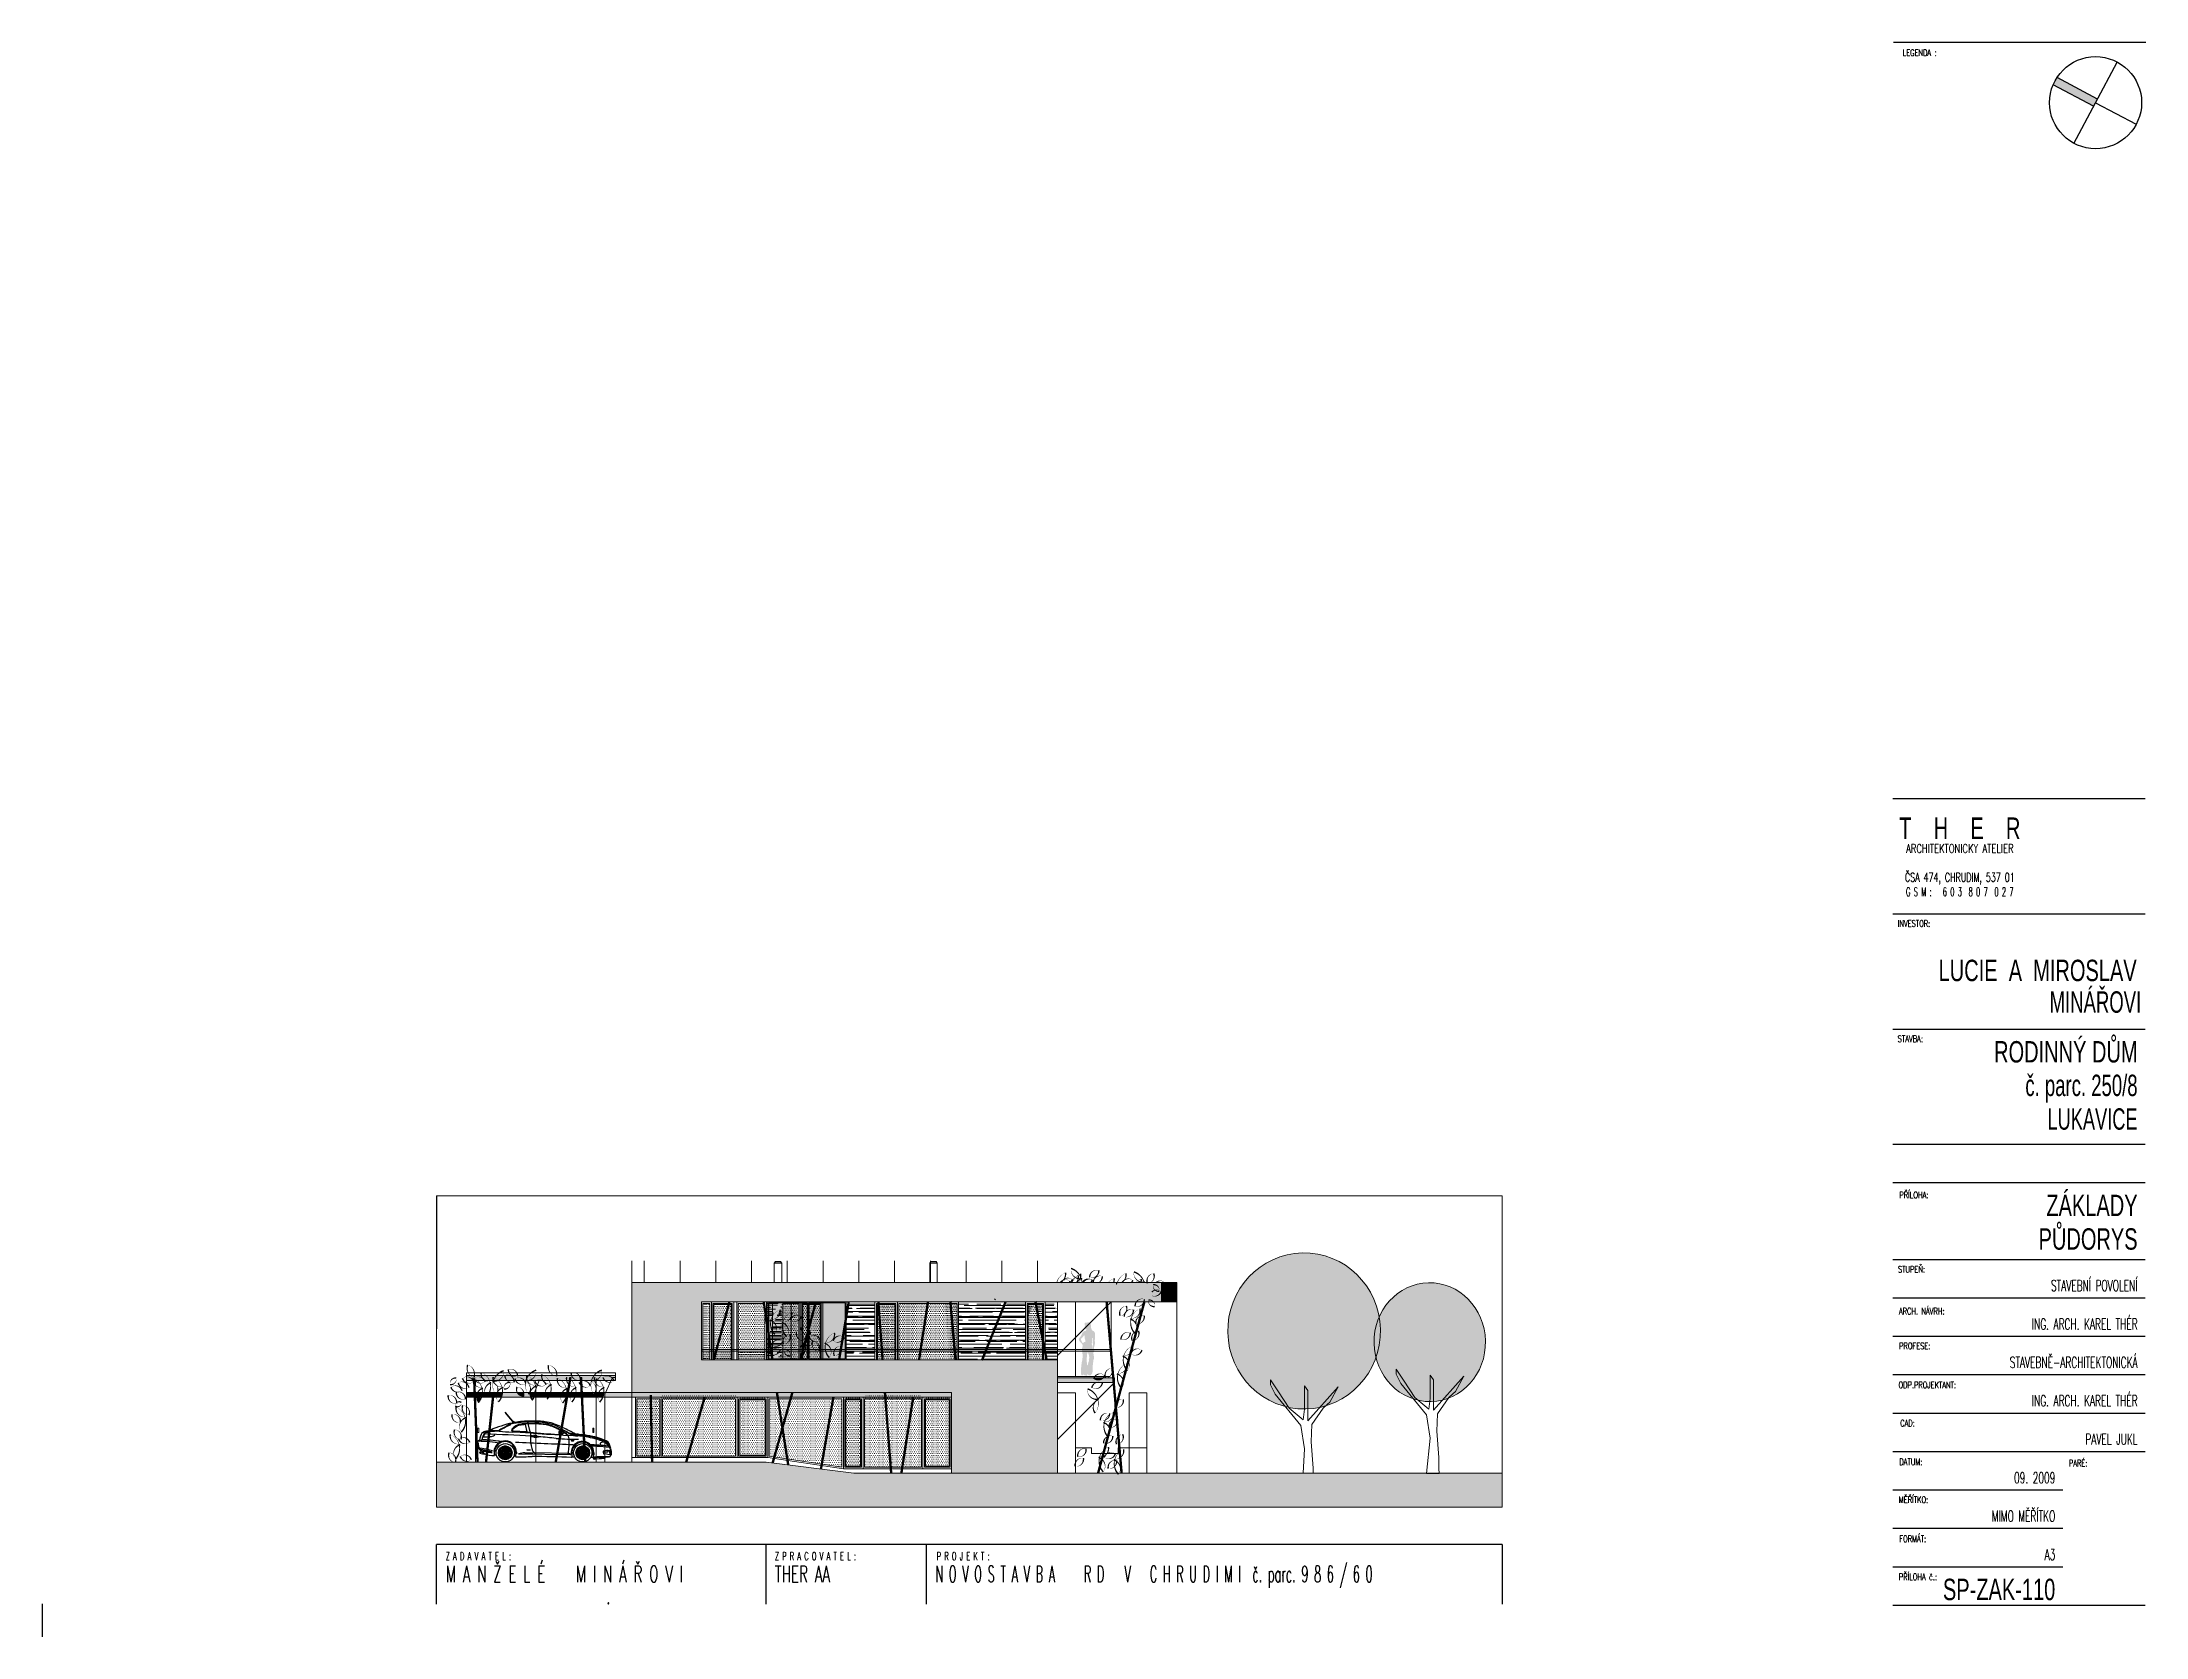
# Paper-space layout 'DESKY' of a CAD drawing. Header units: metres. Extents: x -2 to 381, y -20 to 271.
# The model-space entities are those that its viewports show. They can reach past a viewport. Long polylines and large blocks are cut down to what shows.
import ezdxf
from ezdxf.enums import TextEntityAlignment as Align

# ---------------------------------------------------------------- set-up
doc = ezdxf.new("R2010")
doc.units = ezdxf.units.M
doc.header["$MEASUREMENT"] = 0
doc.header["$XCLIPFRAME"] = 2
for name, color, linetype in [('01_SILNE', 1, 'Continuous'), ('AUTO', 8, 'Continuous'), ('okna', 4, 'Continuous'), ('ROZPISKA', 7, 'Continuous'), ('SRAFA', 251, 'Continuous'), ('srafa fasada', 253, 'Continuous'), ('SRAFY', 3, 'Continuous'), ('SRAFY-TERÉN', 252, 'Continuous'), ('stafaz', 254, 'Continuous'), ('zariz.predmety', 203, 'Continuous')]:
    doc.layers.add(name, color=color, linetype=linetype)
for name, color, linetype, plot in [('FL', 2, 'Continuous', False), ('FLOATING-WINDOWS', 2, 'Continuous', False), ('FLOATINGWINDOWS', 2, 'Continuous', False)]:
    doc.layers.add(name, color=color, linetype=linetype, plot=plot)
doc.layers.add('nosne zdivo', color=6, linetype='Continuous', lineweight=50)
doc.styles.add('ARIAL-CE', font='arial.ttf', dxfattribs={"width": 0.75})
doc.styles.add('ROMANS', font='romans.shx', dxfattribs={"width": 0.7})
doc.styles.add('ROMS5', font='SIMPLEX8')
doc.styles.add('ROZPISKA', font='simplex.shx')
picture_1 = doc.add_image_def('image2.jpg', size_in_pixel=(1024, 512))
pattern_1 = [(0, (-0.158707, -2e-13), (0.03125, 0.0625), [0, -0.0625])]
pattern_2 = [(0, (0, 93.51336), (0.44, 0.2), [3, -0.4, 1, -0.2]), (0, (0.266, 93.61336), (-0.2, 0.266), [0.6, -0.066, 1.2, -0.15]), (0, (0.1, 93.68336), (1.04, 0.134), [1.6, -0.28, 0.8, -0.2])]
pattern_3 = [(0, (0, 93.513364), (0.03125, 0.0625), [0, -0.0625])]

psp = doc.layouts.new('DESKY')

# ---------------------------------------------------------------- texts
at = {"layer": 'ROZPISKA'}
for s, height, style, width, p in [('LEGENDA :', 1.2, 'ROMS5', 0.7, (337.05, 267.98)), ('INVESTOR:', 1.2, 'ROMS5', 0.7, (336.15, 109.24)), ('STAVBA:', 1.2, 'ROMS5', 0.7, (336.15, 88.24)), ('PŘÍLOHA:', 1.2, 'ROMS5', 0.7, (336.46, 59.77)), ('STUPEŇ:', 1.2, 'ROMS5', 0.7, (336.2, 46.22)), ('ARCH. NÁVRH:', 1.2, 'ROMS5', 0.7, (336.36, 38.59)), ('PROFESE:', 1.2, 'ROMS5', 0.7, (336.4, 32.25)), ('ODP.PROJEKTANT:', 1.2, 'ROMS5', 0.7, (336.3, 25.14)), ('CAD:', 1.2, 'ROMS5', 0.7, (336.6, 18.19)), ('DATUM:', 1.2, 'ROMS5', 0.7, (336.45, 11.12)), ('PARÉ:', 1.2, 'ROMS5', 0.7, (367.35, 10.89)), ('MĚŘÍTKO:', 1.2, 'ROMS5', 0.7, (336.35, 4.23)), ('FORMÁT:', 1.2, 'ROMS5', 0.7, (336.45, -2.9)), ('Z A D A V A T E L :', 1.5, 'ROMANS', 0.58, (71.47, -6.21)), ('M A N Ž E L É   M I N Á Ř O V I', 3, 'ROMANS', 0.6, (71.47, -10.21)), ('THER AA', 3, 'ROMANS', 0.6, (131.47, -10.21)), ('Z P R A C O V A T E L :', 1.5, 'ROMANS', 0.58, (131.47, -6.21)), ('N O V O S T A V B A   R D   V   C H R U D I M I  č. parc. 9 8 6 / 6 0', 3, 'ROMANS', 0.5, (160.74, -10.21)), ('P R O J E K T :', 1.5, 'ROMANS', 0.58, (160.99, -6.21)), ('PŘÍLOHA č.:', 1.2, 'ROMS5', 0.7, (336.35, -9.83)), ('.', 3, 'ROMANS', 0.58, (100.74, -14.21))]:
    psp.add_text(s, height=height, dxfattribs=dict(at, style=style, width=width)).set_placement(p)
for s, height, style, width, p in [('T    H    E    R', 3.9, 'ARIAL-CE', 0.67, (347.47, 127.23)), ('ARCHITEKTONICKY ATELIER', 1.6, 'ROMS5', 0.7, (347.47, 123.52)), ('ČSA 474, CHRUDIM, 537 01', 1.6, 'ROMS5', 0.66, (347.47, 118.27)), ('G S M :   6 0 3  8 0 7  0 2 7', 1.6, 'ROMS5', 0.525, (347.47, 115.64))]:
    psp.add_text(s, height=height, dxfattribs=dict(at, style=style, width=width)).set_placement(p, align=Align.MIDDLE_CENTER)
for s, height, style, width, p in [(' LUCIE  A  MIROSLAV', 3.9, 'ARIAL-CE', 0.67, (379.71, 99.35)), ('MINÁŘOVI', 3.9, 'ARIAL-CE', 0.62, (380.54, 93.59)), ('RODINNÝ DŮM', 3.9, 'ARIAL-CE', 0.67, (379.88, 84.52)), ('č. parc. 250/8', 3.9, 'ARIAL-CE', 0.62, (379.88, 78.4)), ('LUKAVICE', 3.9, 'ARIAL-CE', 0.61, (379.88, 72.27)), ('ZÁKLADY', 3.9, 'ARIAL-CE', 0.67, (379.88, 56.52)), ('PŮDORYS', 3.9, 'ARIAL-CE', 0.67, (379.88, 50.4)), ('STAVEBNÍ POVOLENÍ', 2, 'ROZPISKA', 0.6, (379.88, 42.86)), ('ING. ARCH. KAREL THÉR', 2, 'ROZPISKA', 0.6, (379.88, 35.83)), ('STAVEBNĚ-ARCHITEKTONICKÁ', 2, 'ROZPISKA', 0.6, (379.88, 28.86)), ('ING. ARCH. KAREL THÉR', 2, 'ROZPISKA', 0.6, (379.88, 21.86)), ('PAVEL JUKL', 2, 'ROZPISKA', 0.6, (379.88, 14.86)), (' 09. 2009', 2, 'ROZPISKA', 0.6, (364.88, 7.83)), ('MIMO MĚŘÍTKO', 2, 'ROZPISKA', 0.6, (364.88, 0.83)), ('A3', 2, 'ROZPISKA', 0.6, (364.88, -6.17)), ('SP-ZAK-110', 3.9, 'ARIAL-CE', 0.67, (364.88, -13.48))]:
    psp.add_text(s, height=height, dxfattribs=dict(at, style=style, width=width)).set_placement(p, align=Align.RIGHT)

msp = doc.modelspace()

# ---------------------------------------------------------------- texts
at = {"layer": 'SRAFY', "linetype": 'Continuous', "lineweight": 0, "char_height": 0.15, "width": 1.66419, "attachment_point": 1, "style": 'ROMANS'}
for s, insert in [('0', (507.933, -312.162)), ('1', (508.933, -312.162)), ('2', (509.933, -312.162)), ('3', (510.933, -312.162)), ('4', (511.933, -312.162)), ('5', (512.858, -312.162))]:
    msp.add_mtext(s, dxfattribs=dict(at, insert=insert))

# ---------------------------------------------------------------- hatches: boundary and pattern name
at = {"layer": 'FL', "linetype": 'Continuous', "lineweight": 0}
h = msp.add_hatch(dxfattribs=at)
h.set_pattern_fill('ANSI31', color=256, style=0)
edge = h.paths.add_edge_path()
edge.add_line((525.212, -305.16), (528.77, -305.16))
at = {"layer": 'nosne zdivo', "linetype": 'Continuous', "lineweight": 0}
msp.add_hatch(color=54, dxfattribs=at).paths.add_polyline_path([(528.35, -306.842), (528.35, -307.11), (528.402, -307.11)])
at = {"layer": 'SRAFA', "linetype": 'Continuous', "lineweight": 0}
h = msp.add_hatch(dxfattribs=at)
h.set_pattern_fill('DOTS', color=256, style=0)
h.paths.add_polyline_path([(517.1, -305.21), (516.862, -305.21), (516.862, -306.76), (517.1, -306.76)])
h = msp.add_hatch(dxfattribs=at)
h.set_pattern_fill('DOTS', color=256, style=0)
h.paths.add_polyline_path([(517.818, -305.245), (517.235, -305.245), (517.235, -306.76), (517.818, -306.76)])
h = msp.add_hatch(dxfattribs=at)
h.set_pattern_fill('DOTS', color=256, style=0)
h.set_pattern_definition(pattern_3)
h.paths.add_polyline_path([(518.95, -305.44), (518.916, -305.21), (518.05, -305.21), (518.05, -306.76), (518.95, -306.76)])
h = msp.add_hatch(dxfattribs=at)
h.set_pattern_fill('AR-RROOF', color=256, scale=0.2, style=0)
h.paths.add_polyline_path([(519.416, -305.16), (519, -305.16), (519, -306.077)])
h = msp.add_hatch(dxfattribs=at)
h.set_pattern_fill('AR-RROOF', color=256, scale=0.2, style=0)
h.paths.add_polyline_path([(519.5, -305.314), (519, -306.416), (519, -306.76), (519.5, -306.76)])
for points in [[(519.076, -305.195), (520.365, -305.195), (520.365, -307.075), (519.076, -307.075)], [(520.435, -305.195), (521.64, -305.195), (521.64, -307.075), (520.435, -307.075)]]:
    msp.add_hatch(color=254, dxfattribs=at).paths.add_polyline_path(points)
h = msp.add_hatch(dxfattribs=at)
h.set_pattern_fill('DOTS', color=256, style=0)
h.set_pattern_definition(pattern_1)
h.paths.add_polyline_path([(519.491, -305.21), (520.041, -305.21), (520.041, -307.11), (519.491, -307.11)])
h = msp.add_hatch(dxfattribs=at)
h.set_pattern_fill('DOTS', color=256, style=0)
h.set_pattern_definition(pattern_1)
h.paths.add_polyline_path([(520.176, -305.245), (520.806, -305.245), (520.806, -307.11), (520.176, -307.11)])
h = msp.add_hatch(dxfattribs=at)
h.set_pattern_fill('AR-RROOF', color=256, scale=0.2, style=0)
h.set_pattern_definition(pattern_2)
h.paths.add_polyline_path([(522.641, -305.16), (521.76, -305.16), (521.675, -305.672), (521.675, -307.11), (522.641, -307.11)])
h = msp.add_hatch(dxfattribs=at)
h.set_pattern_fill('DOTS', color=256, style=0)
h.set_pattern_definition(pattern_3)
h.paths.add_polyline_path([(522.76, -305.245), (522.726, -305.245), (522.726, -307.11), (522.9, -307.11)])
h = msp.add_hatch(dxfattribs=at)
h.set_pattern_fill('DOTS', color=256, style=0)
h.set_pattern_definition(pattern_3)
h.paths.add_polyline_path([(523.309, -305.245), (522.76, -305.245), (522.9, -307.11), (523.309, -307.11)])
h = msp.add_hatch(dxfattribs=at)
h.set_pattern_fill('DOTS', color=256, style=0)
h.set_pattern_definition(pattern_3)
h.paths.add_polyline_path([(524.008, -305.21), (523.444, -305.21), (523.444, -307.11), (523.849, -307.11)])
h = msp.add_hatch(dxfattribs=at)
h.set_pattern_fill('DOTS', color=256, style=0)
h.set_pattern_definition(pattern_3)
h.paths.add_polyline_path([(524.994, -305.21), (524.008, -305.21), (523.849, -307.11), (525.161, -307.11)])
h = msp.add_hatch(dxfattribs=at)
h.set_pattern_fill('DOTS', color=256, style=0)
h.set_pattern_definition(pattern_3)
h.paths.add_polyline_path([(525.4, -305.21), (524.994, -305.21), (525.161, -307.11), (525.4, -307.11)])
h = msp.add_hatch(dxfattribs=at)
h.set_pattern_fill('AR-RROOF', color=256, scale=0.2, style=0)
h.set_pattern_definition(pattern_2)
h.paths.add_polyline_path([(526.845, -305.16), (525.45, -305.16), (525.45, -307.11), (526.056, -307.11)])
h = msp.add_hatch(dxfattribs=at)
h.set_pattern_fill('AR-RROOF', color=256, scale=0.2, style=0)
h.set_pattern_definition(pattern_2)
h.paths.add_polyline_path([(527.694, -305.16), (526.845, -305.16), (526.056, -307.11), (527.694, -307.11)])
h = msp.add_hatch(dxfattribs=at)
h.set_pattern_fill('DOTS', color=256, style=0)
h.paths.add_polyline_path([(527.948, -305.245), (527.779, -305.245), (527.779, -305.618)], flags=17)
h = msp.add_hatch(dxfattribs=at)
h.set_pattern_fill('DOTS', color=256, style=0)
h.set_pattern_definition(pattern_3)
h.paths.add_polyline_path([(528.045, -305.245), (527.779, -305.245), (527.779, -307.11), (528.265, -307.11), (528.265, -306.398)])
h = msp.add_hatch(dxfattribs=at)
h.set_pattern_fill('DOTS', color=256, style=0)
h.set_pattern_definition(pattern_3)
h.paths.add_polyline_path([(528.265, -305.245), (528.045, -305.245), (528.265, -306.398)], flags=17)
h = msp.add_hatch(dxfattribs=at)
h.set_pattern_fill('AR-RROOF', color=256, scale=0.2, style=0)
h.set_pattern_definition(pattern_2)
h.paths.add_polyline_path([(528.77, -305.16), (528.35, -305.16), (528.35, -306.842), (528.402, -307.11), (528.77, -307.11)])
h = msp.add_hatch(dxfattribs=at)
h.set_pattern_fill('DOTS', color=256, style=0)
h.paths.add_polyline_path([(517.1, -306.81), (516.862, -306.81), (516.862, -307.11), (517.1, -307.11)])
h = msp.add_hatch(dxfattribs=at)
h.set_pattern_fill('DOTS', color=256, style=0)
h.paths.add_polyline_path([(517.818, -306.81), (517.235, -306.81), (517.235, -307.11), (517.818, -307.11)])
h = msp.add_hatch(dxfattribs=at)
h.set_pattern_fill('DOTS', color=256, style=0)
h.set_pattern_definition(pattern_3)
h.paths.add_polyline_path([(518.95, -306.81), (518.05, -306.81), (518.05, -307.11), (518.95, -307.11)])
h = msp.add_hatch(dxfattribs=at)
h.set_pattern_fill('AR-RROOF', color=256, scale=0.2, style=0)
h.paths.add_polyline_path([(519.5, -306.81), (519, -306.81), (519, -307.11), (519.5, -307.11)])
h = msp.add_hatch(dxfattribs=at)
h.set_pattern_fill('DOTS', color=256, style=0)
h.set_pattern_definition(pattern_3)
h.paths.add_polyline_path([(514.65, -310.335), (515.416, -310.335), (515.416, -308.31), (514.65, -308.31)])
h = msp.add_hatch(dxfattribs=at)
h.set_pattern_fill('DOTS', color=256, style=0)
h.set_pattern_definition([(0, (0.86537, -3e-13), (0.03125, 0.0625), [0, -0.0625])])
h.paths.add_polyline_path([(515.516, -308.31), (517.966, -308.31), (517.966, -310.335), (515.516, -310.335)])
h = msp.add_hatch(dxfattribs=at)
h.set_pattern_fill('DOTS', color=256, style=0)
h.paths.add_polyline_path([(518.956, -308.345), (518.101, -308.345), (518.101, -310.3), (518.956, -310.3)])
h = msp.add_hatch(dxfattribs=at)
h.set_pattern_fill('DOTS', color=256, style=0)
h.set_pattern_definition(pattern_3)
h.paths.add_polyline_path([(519.091, -308.41), (519.091, -310.342), (521.53, -310.702), (521.53, -308.41)])
h = msp.add_hatch(dxfattribs=at)
h.set_pattern_fill('DOTS', color=256, style=0)
h.paths.add_polyline_path([(521.665, -308.345), (522.155, -308.345), (522.155, -310.675), (521.665, -310.675)])
h = msp.add_hatch(dxfattribs=at)
h.set_pattern_fill('DOTS', color=256, style=0)
h.paths.add_polyline_path([(522.29, -308.31), (524.202, -308.31), (524.202, -310.71), (522.29, -310.71)])
h = msp.add_hatch(dxfattribs=at)
h.set_pattern_fill('DOTS', color=256, style=0)
h.paths.add_polyline_path([(524.337, -308.345), (525.127, -308.345), (525.127, -310.675), (524.337, -310.675)])
at = {"layer": 'srafa fasada', "linetype": 'Continuous', "lineweight": 0}
for points in [[(516.815, -305.16), (532.263, -305.16), (532.263, -304.51), (531.888, -304.51, -0.111208), (531.788, -304.538, -0.030698), (531.778, -304.51), (529.405, -304.51, -0.011226), (529.394, -304.516, 0.00708), (529.399, -304.51), (514.48, -304.51), (514.48, -308.2), (525.212, -308.2), (525.212, -310.91), (528.77, -310.91), (528.77, -308.21), (528.77, -307.11), (516.815, -307.11)], [(532.263, -305.16), (532.77, -305.16), (532.77, -304.51), (532.263, -304.51)]]:
    msp.add_hatch(color=253, dxfattribs=at).paths.add_polyline_path(points)
at = {"layer": 'SRAFY', "linetype": 'Continuous', "lineweight": 0}
for points in [[(513.93, -307.635), (508.93, -307.635), (508.93, -307.795), (513.93, -307.795)], [(530.64, -307.71), (530.412, -307.71, -0.033317), (530.381, -307.714, -0.004019), (530.379, -307.71), (530.297, -307.71, -0.388227), (529.978, -307.739, -0.032603), (529.989, -307.71), (528.77, -307.71), (528.77, -307.87), (530.058, -307.87, -0.20925), (530.248, -307.87), (530.543, -307.87), (530.654, -307.87)], [(509.304, -308.2), (508.93, -308.2), (508.93, -308.36), (509.263, -308.36, -0.134833)], [(509.467, -308.2), (509.304, -308.2, 0.134833), (509.263, -308.36), (509.436, -308.36, 0.078794)], [(509.384, -308.36), (509.263, -308.36, 0.157088), (509.324, -308.541, 0.069876), (509.408, -308.423)], [(509.54, -308.2), (509.467, -308.2, -0.078794), (509.436, -308.36), (509.94, -308.36, -0.132565), (509.969, -308.2), (509.968, -308.2, -0.086818), (509.92, -308.281, -0.046165), (509.869, -308.2), (509.703, -308.2, -0.090788), (509.601, -308.357, -0.137439)], [(509.968, -308.2), (509.869, -308.2, 0.046165), (509.92, -308.281, 0.086818)], [(510.142, -308.2), (509.969, -308.2, 0.132565), (509.94, -308.36), (510.104, -308.36, 0.079554)], [(510.632, -308.2), (510.142, -308.2, -0.079554), (510.104, -308.36), (511.073, -308.36, -0.130475), (511.072, -308.2), (511.053, -308.2, -0.067281), (511.013, -308.262, -0.035474), (510.973, -308.2), (510.851, -308.2, -0.153414), (510.839, -308.342, -0.285328)], [(511.053, -308.2), (510.973, -308.2, 0.035474), (511.013, -308.262, 0.067281)], [(511.258, -308.2), (511.072, -308.2, 0.130475), (511.073, -308.36), (511.2, -308.36, 0.082303)], [(511.154, -308.36), (511.073, -308.36, 0.084371), (511.117, -308.455)], [(511.572, -308.2), (511.258, -308.2, -0.082303), (511.2, -308.36), (511.593, -308.36, -0.131714)], [(511.756, -308.2), (511.572, -308.2, 0.131714), (511.593, -308.36), (511.684, -308.36, 0.085066)], [(512.144, -308.2), (511.756, -308.2, -0.084943), (511.684, -308.36), (511.684, -308.36), (512.095, -308.36, -0.136618)], [(512.299, -308.2), (512.144, -308.2, 0.136618), (512.095, -308.36), (512.273, -308.36, 0.078429)], [(512.433, -308.2), (512.299, -308.2, -0.078429), (512.273, -308.36), (512.404, -308.36, -0.132781)], [(512.606, -308.2), (512.433, -308.2, 0.132781), (512.404, -308.36), (512.568, -308.36, 0.079457)], [(513.37, -308.2), (513.253, -308.2, -0.067281), (513.213, -308.262, -0.035474), (513.173, -308.2), (512.606, -308.2, -0.079457), (512.568, -308.36), (513.341, -308.36, -0.132781)], [(513.543, -308.2), (513.37, -308.2, 0.132781), (513.341, -308.36), (513.505, -308.36, 0.079457)], [(525.212, -308.2), (514.48, -308.2), (513.543, -308.2, -0.079457), (513.505, -308.36), (525.212, -308.36)]]:
    msp.add_hatch(color=44, dxfattribs=at).paths.add_polyline_path(points)
for points in [[(530.297, -307.71), (529.989, -307.71, 0.032603), (529.978, -307.739, 0.388227)], [(509.703, -308.2), (509.54, -308.2, 0.137439), (509.601, -308.357, 0.090788)], [(510.851, -308.2), (510.632, -308.2, 0.285328), (510.839, -308.342, 0.153414)]]:
    msp.add_hatch(color=44, dxfattribs=at).paths.add_polyline_path(points, flags=17)
msp.add_hatch(color=54, dxfattribs=at).paths.add_polyline_path([(515.291, -309.789), (516.476, -309.789), (516.476, -310.043), (515.291, -310.043)], flags=9)
h = msp.add_hatch(dxfattribs=at)
h.set_pattern_fill('DOTS', color=256, scale=0.5, style=0)
h.paths.add_polyline_path([(516.231, -309.789), (517.416, -309.789), (517.416, -310.043), (516.231, -310.043)], flags=9)
at = {"layer": 'SRAFY-TERÉN', "linetype": 'Continuous', "lineweight": 0}
msp.add_hatch(color=256, dxfattribs=at).paths.add_polyline_path([(543.77, -310.91), (541.575, -310.91), (541.575, -310.914), (541.153, -310.914), (541.153, -310.91), (530.835, -310.91, -0.032805), (530.813, -310.944, -0.021832), (530.783, -310.91), (521.936, -310.91), (518.986, -310.535), (508.562, -310.535, -0.013742), (508.557, -310.547, -0.069979), (508.492, -310.535), (507.93, -310.535), (507.93, -312.044), (543.77, -312.044)])
at = {"layer": 'stafaz', "linetype": 'Continuous', "ltscale": 0.001}
h = msp.add_hatch(color=256, dxfattribs=at)
h.paths.add_polyline_path([(529.598, -306.691), (529.601, -306.677), (529.61, -306.661), (529.617, -306.646), (529.62, -306.634), (529.607, -306.622), (529.601, -306.612), (529.596, -306.595), (529.596, -306.582), (529.597, -306.57), (529.581, -306.562), (529.57, -306.551), (529.559, -306.537), (529.548, -306.527), (529.539, -306.517), (529.527, -306.502), (529.516, -306.489), (529.505, -306.473), (529.497, -306.462), (529.491, -306.452), (529.486, -306.442), (529.483, -306.43), (529.483, -306.418), (529.487, -306.408), (529.491, -306.397), (529.495, -306.387), (529.501, -306.377), (529.508, -306.367), (529.517, -306.353), (529.526, -306.341), (529.537, -306.328), (529.545, -306.317), (529.551, -306.305), (529.56, -306.292), (529.568, -306.278), (529.572, -306.268), (529.579, -306.254), (529.584, -306.243), (529.588, -306.229), (529.593, -306.218), (529.599, -306.206), (529.606, -306.196), (529.614, -306.183), (529.627, -306.171), (529.638, -306.161), (529.654, -306.149), (529.667, -306.14), (529.677, -306.136), (529.687, -306.134), (529.698, -306.131), (529.708, -306.128), (529.719, -306.123), (529.727, -306.109), (529.727, -306.099), (529.74, -306.097), (529.747, -306.087), (529.732, -306.085), (529.722, -306.085), (529.712, -306.085), (529.702, -306.074), (529.699, -306.06), (529.692, -306.046), (529.689, -306.034), (529.686, -306.024), (529.678, -306.012), (529.677, -306.002), (529.679, -305.992), (529.685, -305.982), (529.689, -305.971), (529.691, -305.96), (529.679, -305.925), (529.676, -305.913), (529.674, -305.9), (529.674, -305.889), (529.676, -305.879), (529.682, -305.867), (529.693, -305.862), (529.706, -305.858), (529.718, -305.856), (529.732, -305.855), (529.744, -305.855), (529.757, -305.855), (529.768, -305.854), (529.779, -305.849), (529.793, -305.846), (529.807, -305.843), (529.823, -305.846), (529.841, -305.856), (529.851, -305.867), (529.865, -305.88), (529.871, -305.891), (529.879, -305.907), (529.884, -305.919), (529.887, -305.933), (529.89, -305.947), (529.892, -305.96), (529.893, -305.971), (529.894, -305.986), (529.897, -306.002), (529.897, -306.015), (529.897, -306.032), (529.899, -306.047), (529.903, -306.06), (529.907, -306.073), (529.913, -306.086), (529.92, -306.097), (529.929, -306.109), (529.938, -306.119), (529.953, -306.129), (529.967, -306.132), (529.978, -306.137), (529.989, -306.145), (529.991, -306.156), (530.003, -306.164), (530.014, -306.18), (530.019, -306.196), (530.023, -306.209), (530.026, -306.225), (530.029, -306.238), (530.031, -306.251), (530.031, -306.265), (530.029, -306.277), (530.026, -306.287), (530.025, -306.299), (530.023, -306.316), (530.023, -306.329), (530.023, -306.342), (530.023, -306.353), (530.024, -306.364), (530.024, -306.374), (530.024, -306.387), (530.024, -306.403), (530.023, -306.417), (530.021, -306.428), (530.019, -306.441), (530.019, -306.452), (530.019, -306.465), (530.02, -306.477), (530.021, -306.493), (530.023, -306.511), (530.024, -306.523), (530.024, -306.534), (530.025, -306.55), (530.022, -306.568), (530.021, -306.583), (530.018, -306.597), (530.015, -306.609), (530.012, -306.624), (530.008, -306.638), (530.005, -306.65), (530.002, -306.664), (529.998, -306.675), (529.997, -306.687), (529.992, -306.7), (529.99, -306.712), (529.989, -306.727), (529.989, -306.743), (529.993, -306.753), (529.997, -306.763), (530.003, -306.78), (530.007, -306.792), (530.008, -306.802), (530.003, -306.817), (529.993, -306.833), (529.981, -306.845), (529.971, -306.854), (529.972, -306.868), (529.972, -306.883), (529.972, -306.893), (529.975, -306.908), (529.979, -306.93), (529.981, -306.942), (529.983, -306.952), (529.986, -306.967), (529.989, -306.984), (529.993, -307.006), (529.993, -307.018), (529.995, -307.03), (529.995, -307.041), (529.994, -307.052), (529.991, -307.062), (529.983, -307.08), (529.978, -307.099), (529.973, -307.126), (529.971, -307.139), (529.971, -307.152), (529.969, -307.162), (529.967, -307.173), (529.964, -307.193), (529.963, -307.205), (529.961, -307.219), (529.959, -307.232), (529.958, -307.245), (529.957, -307.256), (529.955, -307.267), (529.954, -307.278), (529.952, -307.288), (529.951, -307.31), (529.951, -307.335), (529.951, -307.349), (529.951, -307.359), (529.951, -307.372), (529.951, -307.386), (529.951, -307.404), (529.95, -307.418), (529.949, -307.429), (529.949, -307.44), (529.947, -307.451), (529.947, -307.463), (529.946, -307.476), (529.945, -307.488), (529.943, -307.507), (529.94, -307.528), (529.938, -307.538), (529.933, -307.552), (529.93, -307.565), (529.926, -307.585), (529.916, -307.591), (529.904, -307.596), (529.894, -307.595), (529.89, -307.609), (529.883, -307.623), (529.869, -307.629), (529.851, -307.629), (529.84, -307.626), (529.83, -307.623), (529.811, -307.617), (529.798, -307.607), (529.787, -307.593), (529.776, -307.579), (529.765, -307.573), (529.764, -307.585), (529.764, -307.596), (529.763, -307.608), (529.765, -307.618), (529.765, -307.629), (529.754, -307.633), (529.741, -307.633), (529.73, -307.633), (529.718, -307.631), (529.707, -307.63), (529.691, -307.629), (529.677, -307.628), (529.665, -307.62), (529.655, -307.609), (529.641, -307.601), (529.628, -307.601), (529.617, -307.609), (529.615, -307.621), (529.604, -307.622), (529.588, -307.622), (529.577, -307.621), (529.571, -307.611), (529.571, -307.599), (529.557, -307.593), (529.551, -307.581), (529.552, -307.564), (529.553, -307.549), (529.553, -307.535), (529.553, -307.524), (529.553, -307.505), (529.555, -307.491), (529.556, -307.48), (529.556, -307.47), (529.554, -307.448), (529.554, -307.432), (529.556, -307.413), (529.559, -307.395), (529.558, -307.384), (529.558, -307.37), (529.563, -307.35), (529.566, -307.339), (529.569, -307.322), (529.571, -307.307), (529.57, -307.293), (529.572, -307.283), (529.573, -307.273), (529.572, -307.251), (529.574, -307.239), (529.575, -307.227), (529.58, -307.209), (529.583, -307.188), (529.585, -307.177), (529.587, -307.166), (529.589, -307.156), (529.595, -307.135), (529.596, -307.123), (529.598, -307.112), (529.6, -307.101), (529.604, -307.083), (529.604, -307.068), (529.605, -307.058), (529.606, -307.048), (529.607, -307.037), (529.609, -307.019), (529.608, -307.002), (529.61, -306.987), (529.61, -306.974), (529.61, -306.962), (529.61, -306.951), (529.61, -306.941), (529.61, -306.928), (529.608, -306.914), (529.605, -306.9), (529.602, -306.885), (529.6, -306.868), (529.597, -306.853), (529.595, -306.83), (529.593, -306.816), (529.591, -306.801), (529.591, -306.785), (529.591, -306.774), (529.591, -306.759), (529.591, -306.749), (529.591, -306.733), (529.593, -306.722), (529.595, -306.707)])
h.paths.add_polyline_path([(529.782, -306.853), (529.777, -306.866), (529.772, -306.877), (529.77, -306.888), (529.766, -306.899), (529.762, -306.914), (529.759, -306.931), (529.758, -306.945), (529.756, -306.959), (529.755, -306.977), (529.755, -306.989), (529.753, -307.003), (529.753, -307.013), (529.751, -307.03), (529.751, -307.041), (529.749, -307.052), (529.748, -307.065), (529.746, -307.079), (529.746, -307.092), (529.747, -307.103), (529.748, -307.124), (529.748, -307.145), (529.749, -307.161), (529.75, -307.177), (529.753, -307.193), (529.754, -307.207), (529.756, -307.22), (529.757, -307.233), (529.759, -307.244), (529.76, -307.256), (529.761, -307.267), (529.763, -307.279), (529.764, -307.291), (529.766, -307.305), (529.774, -307.292), (529.779, -307.281), (529.785, -307.263), (529.79, -307.249), (529.795, -307.231), (529.798, -307.218), (529.803, -307.2), (529.808, -307.181), (529.814, -307.165), (529.818, -307.154), (529.823, -307.141), (529.83, -307.128), (529.829, -307.114), (529.824, -307.104), (529.82, -307.093), (529.818, -307.082), (529.819, -307.072), (529.827, -307.059), (529.834, -307.047), (529.834, -307.03), (529.832, -307.008), (529.827, -306.985), (529.823, -306.971), (529.82, -306.952), (529.817, -306.94), (529.813, -306.924), (529.807, -306.904), (529.803, -306.891), (529.799, -306.881), (529.796, -306.868), (529.791, -306.858), (529.784, -306.842)], flags=16)
h.paths.add_polyline_path([(529.943, -306.688), (529.945, -306.706), (529.946, -306.716), (529.946, -306.731), (529.957, -306.722), (529.962, -306.709), (529.962, -306.697), (529.962, -306.685), (529.962, -306.673), (529.963, -306.661), (529.963, -306.65), (529.963, -306.638), (529.963, -306.626), (529.963, -306.615), (529.961, -306.6), (529.959, -306.59), (529.955, -306.573), (529.954, -306.562), (529.953, -306.544), (529.953, -306.533), (529.953, -306.517), (529.953, -306.505), (529.955, -306.492), (529.956, -306.48), (529.958, -306.465), (529.96, -306.453), (529.962, -306.442), (529.962, -306.431), (529.962, -306.42), (529.962, -306.41), (529.96, -306.393), (529.956, -306.374), (529.952, -306.363), (529.942, -306.367), (529.938, -306.383), (529.939, -306.393), (529.94, -306.405), (529.94, -306.416), (529.939, -306.431), (529.936, -306.443), (529.935, -306.454), (529.933, -306.466), (529.931, -306.477), (529.931, -306.489), (529.93, -306.5), (529.928, -306.52), (529.925, -306.532), (529.921, -306.545), (529.917, -306.555), (529.915, -306.567), (529.919, -306.58), (529.923, -306.591), (529.93, -306.607), (529.933, -306.617), (529.939, -306.632), (529.942, -306.647), (529.942, -306.665), (529.943, -306.677)], flags=16)
h.paths.add_polyline_path([(529.701, -306.509), (529.704, -306.498), (529.704, -306.486), (529.704, -306.475), (529.702, -306.464), (529.699, -306.45), (529.698, -306.439), (529.693, -306.421), (529.689, -306.408), (529.686, -306.393), (529.682, -306.382), (529.678, -306.369), (529.676, -306.357), (529.676, -306.345), (529.677, -306.331), (529.679, -306.319), (529.677, -306.305), (529.673, -306.294), (529.666, -306.284), (529.638, -306.31), (529.632, -306.321), (529.625, -306.331), (529.616, -306.342), (529.602, -306.354), (529.59, -306.364), (529.575, -306.377), (529.566, -306.389), (529.558, -306.401), (529.551, -306.412), (529.551, -306.425), (529.556, -306.435), (529.562, -306.449), (529.572, -306.462), (529.576, -306.473), (529.58, -306.484), (529.584, -306.494), (529.59, -306.51), (529.601, -306.523), (529.61, -306.533), (529.621, -306.539), (529.632, -306.535), (529.643, -306.525), (529.654, -306.514), (529.665, -306.507), (529.678, -306.505), (529.691, -306.506)], flags=16)
at = {"layer": 'zariz.predmety', "linetype": 'Continuous', "lineweight": 0}
h = msp.add_hatch(color=84, dxfattribs=at)
edge = h.paths.add_edge_path()
edge.add_ellipse((537.044, -306.134), major_axis=(0.056, -2.618), ratio=0.978577, start_angle=0, end_angle=360, ccw=False)
h = msp.add_hatch(color=84, dxfattribs=at)
edge = h.paths.add_edge_path()
edge.add_ellipse((541.261, -306.51), major_axis=(0.042, -1.994), ratio=0.937649, start_angle=0, end_angle=360, ccw=False)

# ---------------------------------------------------------------- linework, layer by layer
at = {"linetype": 'Continuous', "lineweight": 0}
for p, q in [((530.538, -307.66), (528.77, -307.66)), ((530.678, -307.71), (528.77, -307.71)), ((530.543, -307.87), (528.77, -307.87)), ((528.77, -308.21), (528.77, -310.91)), ((531.17, -308.21), (531.17, -310.91))]:
    msp.add_line(p, q, dxfattribs=at)
at = {"layer": '01_SILNE', "linetype": 'Continuous', "lineweight": 0}
for p, q in [((521.58, -304.51), (514.48, -304.51)), ((514.48, -308.2), (514.48, -304.51)), ((532.263, -304.51), (521.58, -304.51)), ((532.263, -305.16), (532.263, -304.51)), ((516.815, -305.16), (532.263, -305.16)), ((516.815, -307.11), (528.77, -307.11)), ((528.77, -307.11), (528.77, -310.91)), ((525.212, -308.2), (514.48, -308.2)), ((525.212, -310.91), (525.212, -308.2)), ((518.986, -310.535), (507.93, -310.535)), ((518.986, -310.535), (521.936, -310.91)), ((521.936, -310.91), (543.77, -310.91))]:
    msp.add_line(p, q, dxfattribs=at)
at = {"layer": 'AUTO'}
for p, q in [((510.407, -309.081), (510.248, -308.892)), ((510.411, -309.077), (510.252, -308.888)), ((510.339, -309.252), (510.36, -309.273)), ((510.374, -309.235), (510.406, -309.266)), ((510.499, -309.172), (510.481, -309.178)), ((510.481, -309.178), (510.484, -309.214)), ((510.554, -309.203), (510.499, -309.172)), ((511.086, -309.561), (510.999, -309.241)), ((511.788, -309.266), (511.835, -309.237)), ((511.806, -309.271), (511.849, -309.245)), ((509.301, -309.899), (509.301, -309.87)), ((509.33, -309.899), (509.301, -309.899)), ((509.33, -309.977), (509.33, -309.899)), ((509.368, -309.833), (509.341, -309.833)), ((509.37, -309.804), (509.421, -309.804)), ((509.456, -309.544), (509.542, -309.544)), ((510.902, -309.278), (510.956, -309.523)), ((511.162, -309.692), (511.163, -309.661)), ((512.174, -309.581), (512.088, -309.581)), ((512.108, -309.599), (512.122, -309.612)), ((512.484, -309.645), (512.36, -309.642)), ((513.7, -309.903), (513.615, -309.903)), ((509.314, -310.029), (509.348, -310.029)), ((509.422, -310.174), (509.316, -310.062)), ((509.348, -309.983), (509.326, -309.983)), ((509.348, -310.029), (509.348, -309.983)), ((509.377, -310.23), (509.377, -310.214)), ((509.412, -310.22), (509.377, -310.22)), ((509.381, -310.206), (509.422, -310.174)), ((509.873, -310.308), (509.873, -310.178)), ((509.936, -310.299), (509.873, -310.299)), ((510.015, -310.192), (510.162, -310.22)), ((510.016, -310.259), (510.162, -310.229)), ((510.019, -310.173), (510.166, -310.201)), ((510.02, -310.278), (510.166, -310.247)), ((510.044, -310.11), (510.169, -310.193)), ((510.046, -310.34), (510.17, -310.255)), ((510.055, -310.094), (510.18, -310.177)), ((510.057, -310.356), (510.18, -310.271)), ((510.102, -310.046), (510.186, -310.17)), ((510.104, -310.403), (510.187, -310.278)), ((510.118, -310.036), (510.202, -310.159)), ((510.12, -310.413), (510.203, -310.288)), ((510.179, -310.009), (510.21, -310.156)), ((510.183, -310.438), (510.211, -310.291)), ((510.198, -310.006), (510.229, -310.152)), ((510.202, -310.442), (510.23, -310.295)), ((510.266, -310.005), (510.237, -310.152)), ((510.269, -310.442), (510.239, -310.295)), ((510.284, -310.009), (510.256, -310.156)), ((510.288, -310.438), (510.257, -310.291)), ((510.347, -310.034), (510.265, -310.159)), ((510.35, -310.411), (510.266, -310.288)), ((510.363, -310.044), (510.281, -310.17)), ((510.366, -310.401), (510.281, -310.277)), ((510.411, -310.092), (510.287, -310.176)), ((510.413, -310.353), (510.288, -310.271)), ((510.422, -310.108), (510.298, -310.192)), ((510.423, -310.337), (510.298, -310.255)), ((510.448, -310.169), (510.301, -310.2)), ((510.449, -310.274), (510.302, -310.246)), ((510.452, -310.188), (510.305, -310.219)), ((510.452, -310.255), (510.305, -310.227)), ((510.58, -310.336), (510.519, -310.336)), ((510.589, -310.207), (510.58, -310.344)), ((510.611, -310.207), (510.611, -310.264)), ((512.434, -310.291), (510.682, -310.265)), ((510.893, -310.221), (511.17, -310.221)), ((512.323, -310.253), (511.258, -310.23)), ((512.444, -310.197), (512.444, -310.28)), ((512.469, -310.199), (512.469, -310.369)), ((512.565, -310.369), (512.469, -310.369)), ((512.617, -310.192), (512.764, -310.22)), ((512.617, -310.259), (512.764, -310.229)), ((512.62, -310.173), (512.767, -310.201)), ((512.621, -310.278), (512.768, -310.247)), ((512.645, -310.11), (512.77, -310.193)), ((512.647, -310.34), (512.771, -310.255)), ((512.656, -310.094), (512.781, -310.177)), ((512.658, -310.356), (512.782, -310.271)), ((512.703, -310.046), (512.787, -310.17)), ((512.706, -310.403), (512.788, -310.278)), ((512.719, -310.036), (512.803, -310.159)), ((512.722, -310.413), (512.804, -310.288)), ((512.781, -310.009), (512.811, -310.156)), ((512.784, -310.438), (512.812, -310.291)), ((512.8, -310.006), (512.83, -310.152)), ((512.803, -310.442), (512.831, -310.295)), ((512.867, -310.005), (512.839, -310.152)), ((512.87, -310.442), (512.84, -310.295)), ((512.886, -310.009), (512.858, -310.156)), ((512.889, -310.438), (512.859, -310.291)), ((512.948, -310.034), (512.866, -310.159)), ((512.951, -310.411), (512.867, -310.288)), ((512.964, -310.044), (512.882, -310.17)), ((512.967, -310.401), (512.883, -310.277)), ((513.012, -310.092), (512.888, -310.176)), ((513.014, -310.353), (512.889, -310.271)), ((513.023, -310.108), (512.899, -310.192)), ((513.025, -310.337), (512.9, -310.255)), ((513.049, -310.169), (512.903, -310.2)), ((513.05, -310.274), (512.903, -310.246)), ((513.053, -310.188), (512.906, -310.219)), ((513.054, -310.255), (512.907, -310.227)), ((513.18, -310.382), (513.098, -310.382)), ((513.181, -310.226), (513.18, -310.407)), ((513.206, -310.226), (513.206, -310.303)), ((513.671, -310.199), (513.515, -310.199)), ((513.681, -310.149), (513.681, -310.189))]:
    msp.add_line(p, q, dxfattribs=at)
for points in [[(510.251, -308.884), (510.234, -308.864, 1), (510.227, -308.87), (510.244, -308.89, 1)], [(511.124, -309.648, 0.008202), (511.16, -309.65, -0.060984), (511.194, -309.656, 0.078918), (511.257, -309.665, -0.039582), (511.331, -309.67, -0.168005), (511.353, -309.686, -0.169643), (511.329, -309.699, -0.039582), (511.255, -309.693, 0.043151), (511.184, -309.692, -0.084485), (511.119, -309.685, -0.845361)], [(512.047, -309.504, -0.077406), (512.066, -309.474, -0.329268), (512.085, -309.47, -0.037935), (512.114, -309.486, -0.115244), (512.177, -309.552, -0.19291), (512.178, -309.574, -0.287364), (512.15, -309.595, -0.079067), (512.087, -309.598, -0.153381), (512.056, -309.59, -0.17761), (512.046, -309.572, -0.049184), (512.043, -309.53, -0.138081)], [(512.465, -309.799), (512.507, -309.799, -1), (512.507, -309.833), (512.465, -309.833, -1)], [(510.97, -310.122), (511.062, -310.122, -1), (511.062, -310.139), (510.97, -310.139, -1)]]:
    msp.add_lwpolyline(points, format="xyb", close=True, dxfattribs=at)
msp.add_lwpolyline([(510.405, -309.082), (510.413, -309.076), (510.495, -309.173), (510.485, -309.177)], close=True, dxfattribs=at)
for centre, radius in [((510.234, -310.224), 0.307), ((512.835, -310.224), 0.307), ((510.234, -310.224), 0.231), ((510.196, -310.25), 0.0147), ((510.197, -310.196), 0.0147), ((510.234, -310.224), 0.0221), ((510.247, -310.268), 0.0147), ((510.248, -310.18), 0.0147), ((510.28, -310.224), 0.0147), ((512.835, -310.224), 0.231), ((512.798, -310.196), 0.0147), ((512.798, -310.25), 0.0147), ((512.835, -310.224), 0.0221), ((512.849, -310.268), 0.0147), ((512.85, -310.18), 0.0147), ((512.881, -310.224), 0.0147)]:
    msp.add_circle(centre, radius, dxfattribs=at)
for centre, radius, start, end in [((512.151, -315.544), 6.548, 105.69548, 112.57835), ((510.16, -307.809), 1.442, 278.52586, 282.26212), ((511.074, -312.459), 3.265, 95.30031, 101.51744), ((511.013, -312.148), 2.981, 100.21907, 100.56712), ((511.013, -312.148), 2.981, 93.99384, 98.85597), ((510.971, -310.7), 1.453, 93.29626, 100.12123), ((511.079, -311.692), 2.502, 89.78649, 97.04365), ((511.121, -312.678), 3.518, 90.17341, 95.14483), ((511.129, -311.945), 2.707, 88.09877, 95.11735), ((511.129, -311.945), 2.692, 88.09511, 95.12243), ((510.99, -322.237), 13.048, 88.4012, 89.56755), ((510.96, -323.763), 14.604, 88.42963, 89.40889), ((511.191, -311.951), 2.711, 83.28108, 89.41035), ((511.191, -311.951), 2.696, 83.26824, 89.41399), ((511.29, -310.969), 1.776, 80.41344, 87.91269), ((511.302, -311.2), 2.036, 82.2054, 88.36339), ((511.48, -310.026), 0.769, 72.83641, 87.87681), ((511.27, -311.274), 2.114, 74.47553, 81.61651), ((511.417, -310.349), 1.143, 72.22453, 81.51691), ((511.505, -310.236), 1.01, 60.90742, 75.06107), ((510.996, -311.761), 2.656, 63.58173, 71.66444), ((509.372, -309.876), 0.0718, 91.56872, 175.36693), ((509.336, -309.71), 0.127, 284.48378, 309.4333), ((510.337, -309.98), 0.983, 153.65092, 169.67394), ((509.488, -309.879), 0.1, 113.10497, 135.33558), ((509.284, -314.992), 5.154, 86.10187, 88.53147), ((509.884, -309.856), 0.441, 156.05099, 170.89201), ((509.3, -315.479), 5.694, 86.46986, 88.50073), ((509.523, -309.58), 0.0566, 98.73155, 139.9906), ((509.801, -309.784), 0.337, 138.365, 161.52713), ((509.507, -309.679), 0.01, 157.51837, 270.30751), ((509.944, -309.86), 0.483, 147.38294, 157.51837), ((509.497, -307.809), 1.88, 270.30751, 277.16599), ((509.645, -309.833), 0.335, 91.30883, 112.98576), ((509.554, -309.61), 0.02, 87.56398, 147.38294), ((509.622, -309.646), 0.113, 96.64002, 130.41794), ((505.551, -403.713), 94.208, 86.61938, 87.56398), ((505.292, -272.449), 37.336, 276.64002, 276.82983), ((509.401, -313.541), 3.699, 81.06484, 86.38258), ((509.794, -313.431), 3.936, 86.95809, 92.28096), ((508.695, -321.317), 11.561, 83.54186, 85.26128), ((509.795, -313.417), 3.936, 87.11865, 91.77499), ((509.733, -309.39), 0.284, 269.72985, 299.63597), ((510.069, -312.334), 2.835, 91.34008, 96.82983), ((510.23, -310.207), 0.38, 359.99478, 175.44956), ((509.861, -309.622), 0.0189, 310.14068, 84.60258), ((510.23, -310.207), 0.358, 359.99478, 175.44956), ((509.994, -309.476), 0.01, 267.11865, 299.66606), ((509.938, -310.26), 0.435, 65.11688, 82.32885), ((515.549, -319.229), 11.214, 117.5759, 119.66606), ((515.557, -319.242), 11.214, 117.46374, 119.69366), ((510.828, -300.421), 9.115, 264.98569, 267.69164), ((510.353, -309.28), 0.01, 297.5759, 45.58061), ((510.352, -309.21), 0.0881, 292.73026, 306.92139), ((510.399, -309.273), 0.01, 306.92139, 45.58061), ((510.564, -309.46), 0.119, 176.08953, 215.67088), ((510.51, -309.459), 0.0652, 124.6627, 174.30864), ((510.51, -309.459), 0.0502, 124.0629, 182.4737), ((510.564, -309.46), 0.104, 180.30208, 211.72674), ((509.311, -338.051), 28.545, 86.25485, 87.69164), ((511.257, -310.375), 1.247, 120.27801, 128.94151), ((510.51, -309.459), 0.0352, 123.10612, 182.91353), ((510.564, -309.46), 0.0886, 180.10905, 197.27919), ((509.311, -338.051), 28.56, 86.25485, 87.66334), ((510.498, -309.481), 0.02, 197.27919, 267.62085), ((511.257, -310.375), 1.232, 120.32024, 128.9692), ((511.257, -310.375), 1.217, 120.36392, 129.00206), ((509.311, -338.051), 28.575, 86.70076, 87.62085), ((516.945, -178.471), 131.549, 267.22344, 268.07072), ((510.827, -309.757), 0.501, 102.81897, 113.38305), ((510.827, -309.757), 0.486, 102.86044, 113.27691), ((510.827, -309.757), 0.471, 102.9041, 113.16504), ((510.971, -310.7), 1.438, 93.28677, 100.10709), ((510.971, -310.7), 1.423, 92.79467, 100.0925), ((512.467, -309.72), 1.39, 173.45638, 184.67528), ((512.555, -309.692), 1.48, 185.45204, 198.24825), ((528.096, -51.08), 259.04, 266.25485, 266.51258), ((528.096, -51.08), 259.025, 266.25485, 266.46443), ((511.232, -309.792), 0.152, 67.65093, 107.59774), ((511.249, -309.577), 0.133, 246.79495, 288.52062), ((509.926, -328.118), 18.487, 83.73747, 85.57357), ((511.48, -310.026), 0.754, 72.82021, 87.92241), ((511.36, -310.539), 1.279, 62.97077, 74.4762), ((511.36, -310.539), 1.294, 62.97962, 74.46662), ((510.844, -311.699), 2.548, 61.0788, 64.49552), ((512.67, -300.811), 8.96, 265.34002, 270.16922), ((510.844, -311.699), 2.563, 57.2383, 64.49107), ((504.645, -322.616), 15.164, 59.5062, 60.9994), ((512.14, -309.447), 0.145, 228.66687, 245.69295), ((512.088, -309.561), 0.02, 245.69295, 270), ((510.844, -311.699), 2.548, 57.24527, 59.53536), ((505.801, -322.219), 14.334, 61.73314, 63.58173), ((511.879, -310.044), 0.597, 42.76564, 54.85347), ((511.879, -310.044), 0.612, 38.29606, 54.88292), ((512.46, -309.766), 0.278, 122.64415, 134.81338), ((512.532, -309.031), 0.548, 245.98524, 272.76724), ((512.537, -309.18), 0.419, 237.22767, 254.64182), ((512.122, -309.759), 0.255, 0.41499, 21.49657), ((508.555, -309.885), 3.825, 358.08292, 1.91802), ((512.532, -309.031), 0.563, 259.13607, 270.75795), ((512.494, -309.557), 0.0639, 206.51383, 238.12139), ((512.825, -310.224), 0.382, 49.31779, 176.06587), ((512.542, -309.533), 0.113, 224.01596, 262.64296), ((512.547, -309.473), 0.143, 234.89143, 267.75559), ((512.825, -310.224), 0.357, 359.56614, 176.06587), ((512.952, -304.203), 5.458, 265.53852, 266.97665), ((512.575, -308.93), 0.665, 266.97263, 278.38356), ((512.276, -313.188), 3.582, 82.54221, 85.74764), ((510.911, -324.807), 15.254, 82.35381, 83.39847), ((512.8, -309.274), 0.339, 247.67975, 269.09535), ((512.058, -316.113), 6.513, 80.41375, 83.98352), ((512.204, -314.378), 4.802, 78.4131, 82.92854), ((512.392, -313.001), 3.358, 75.10572, 80.59739), ((512.95, -315.629), 5.674, 82.52807, 88.89087), ((512.825, -310.224), 0.382, 359.56614, 44.34948), ((508.663, -327.577), 18.439, 75.22516, 75.93774), ((512.52, -312.505), 2.904, 71.20087, 77.10385), ((512.9, -311.16), 1.448, 62.43153, 75.80382), ((512.942, -311.126), 1.441, 64.26927, 72.94806), ((513.455, -309.919), 0.0368, 114.54975, 191.20028), ((513.546, -309.9), 0.13, 191.52136, 216.07862), ((513.522, -310.107), 0.237, 85.5753, 110.20549), ((513.038, -310.984), 1.298, 60.48218, 71.2162), ((513.536, -309.983), 0.112, 48.69529, 87.70828), ((513.44, -310.115), 0.315, 42.47383, 66.07101), ((513.498, -310.044), 0.183, 13.36914, 52.36781), ((513.419, -310.074), 0.278, 14.86966, 38.06964), ((513.675, -309.862), 0.0105, 138.85517, 217.0525), ((513.672, -309.882), 0.0275, 50.72837, 101.20327), ((513.63, -309.901), 0.0487, 357.2744, 41.14538), ((513.562, -309.968), 0.152, 17.04177, 37.44926), ((513.122, -310.244), 0.651, 10.28668, 29.9389), ((513.387, -310.093), 0.382, 24.7851, 37.37354), ((513.754, -309.904), 0.0504, 201.79733, 240.62896), ((513.704, -309.934), 0.0295, 331.42543, 3.13085), ((513.237, -310.203), 0.555, 13.47114, 27.37347), ((509.434, -310.037), 0.121, 149.90102, 191.72402), ((508.292, -298.998), 11.111, 275.28508, 275.48025), ((509.359, -310.086), 0.0279, 43.48172, 100.6675), ((509.387, -310.214), 0.01, 127.96703, 180), ((509.387, -310.23), 0.01, 180, 252.41029), ((508.929, -310.48), 0.611, 30.57281, 42.54928), ((509.541, -309.744), 0.521, 252.41029, 270.90914), ((508.897, -313.227), 3.201, 73.42162, 80.74236), ((509.344, -310.063), 0.171, 293.28978, 313.74534), ((509.406, -310.572), 0.449, 73.38206, 87.62983), ((509.463, -310.164), 0.01, 210.57281, 262.84623), ((508.301, -319.423), 9.322, 82.04527, 82.84623), ((509.551, -310.17), 0.0902, 190.42433, 252.85189), ((509.474, -309.919), 0.267, 267.45993, 270.65847), ((509.473, -310.203), 0.0177, 25.12267, 75.06199), ((509.587, -310.17), 0.101, 194.79859, 248.17234), ((509.894, -309.192), 1.126, 250.88581, 268.44982), ((509.522, -310.249), 0.109, 43.83033, 83.00475), ((509.593, -310.181), 0.01, 262.04527, 43.83033), ((510.002, -307.639), 2.582, 261.58549, 265.41046), ((509.523, -310.736), 0.591, 62.51929, 79.5112), ((509.863, -310.308), 0.01, 268.44982, 0), ((510.234, -310.224), 0.221, 171.69054, 189.19058), ((510.234, -310.224), 0.221, 149.19054, 166.69058), ((510.234, -310.224), 0.221, 194.19054, 211.69058), ((510.234, -310.224), 0.182, 172.22158, 188.65954), ((510.234, -310.224), 0.221, 126.69054, 144.19058), ((510.234, -310.224), 0.182, 149.72158, 166.15954), ((510.234, -310.224), 0.221, 216.69054, 234.19058), ((510.234, -310.224), 0.182, 194.72158, 211.15954), ((510.234, -310.224), 0.182, 127.22158, 143.65954), ((510.234, -310.224), 0.182, 217.22158, 233.65954), ((510.234, -310.224), 0.221, 104.19054, 121.69058), ((510.234, -310.224), 0.221, 239.19054, 256.69058), ((510.234, -310.224), 0.182, 104.72158, 121.15954), ((510.234, -310.224), 0.0922, 175.18305, 185.69807), ((510.234, -310.224), 0.182, 239.72158, 256.15954), ((510.234, -310.224), 0.0922, 152.68305, 163.19807), ((510.234, -310.224), 0.0922, 197.68305, 208.19807), ((510.234, -310.224), 0.0922, 130.18305, 140.69807), ((510.234, -310.224), 0.0716, 176.91332, 183.9678), ((510.234, -310.224), 0.0922, 220.18305, 230.69807), ((510.234, -310.224), 0.0716, 154.41332, 161.4678), ((510.234, -310.224), 0.0716, 199.41332, 206.4678), ((510.234, -310.224), 0.0716, 131.91332, 138.9678), ((510.234, -310.224), 0.0716, 221.91332, 228.9678), ((510.234, -310.224), 0.0922, 107.68305, 118.19807), ((510.234, -310.224), 0.0922, 242.68305, 253.19807), ((510.234, -310.224), 0.221, 81.69054, 99.19058), ((510.234, -310.224), 0.0716, 109.41332, 116.4678), ((510.234, -310.224), 0.221, 261.69054, 279.19058), ((510.234, -310.224), 0.0716, 244.41332, 251.4678), ((510.234, -310.224), 0.182, 82.22158, 98.65954), ((510.234, -310.224), 0.182, 262.22158, 278.65954), ((510.234, -310.224), 0.0922, 85.18305, 95.69807), ((510.234, -310.224), 0.0922, 265.18305, 275.69807), ((510.234, -310.224), 0.0716, 86.91332, 93.9678), ((510.234, -310.224), 0.0716, 266.91332, 273.9678), ((510.234, -310.224), 0.0716, 64.41332, 71.4678), ((510.234, -310.224), 0.0716, 289.41332, 296.4678), ((510.234, -310.224), 0.0922, 62.68305, 73.19807), ((510.234, -310.224), 0.0922, 287.68305, 298.19807), ((510.234, -310.224), 0.182, 59.72158, 76.15954), ((510.234, -310.224), 0.182, 284.72158, 301.15954), ((510.234, -310.224), 0.0716, 41.91332, 48.9678), ((510.234, -310.224), 0.0716, 311.91332, 318.9678), ((510.234, -310.224), 0.221, 59.19054, 76.69058), ((510.234, -310.224), 0.221, 284.19054, 301.69058), ((510.234, -310.224), 0.0922, 40.18305, 50.69807), ((510.234, -310.224), 0.0922, 310.18305, 320.69807), ((510.234, -310.224), 0.0716, 19.41332, 26.4678), ((510.234, -310.224), 0.0716, 334.41332, 341.4678), ((510.234, -310.224), 0.0716, 356.91332, 3.9678), ((510.234, -310.224), 0.0922, 17.68305, 28.19807), ((510.234, -310.224), 0.0922, 332.68305, 343.19807), ((510.234, -310.224), 0.0922, 355.18305, 5.69807), ((510.234, -310.224), 0.182, 37.22158, 53.65954), ((510.234, -310.224), 0.182, 307.22158, 323.65954), ((510.234, -310.224), 0.221, 36.69054, 54.19058), ((510.234, -310.224), 0.221, 306.69054, 324.19058), ((510.234, -310.224), 0.182, 14.72158, 31.15954), ((510.234, -310.224), 0.182, 329.72158, 346.15954), ((510.234, -310.224), 0.182, 352.22158, 8.65954), ((510.234, -310.224), 0.221, 14.19054, 31.69058), ((510.234, -310.224), 0.221, 329.19054, 346.69058), ((510.234, -310.224), 0.221, 351.69054, 9.19058), ((510.59, -310.345), 0.01, 176.33162, 269.43302), ((510.719, -297.289), 13.067, 269.43302, 271.82609), ((510.904, -310.799), 0.579, 91.06164, 112.51727), ((510.121, -385.595), 75.253, 88.22036, 89.22748), ((511.27, -310.096), 0.135, 206.20121, 264.96435), ((512.324, -310.223), 0.03, 268.77872, 352.71159), ((506.136, -309.432), 6.268, 352.71159, 354.67951), ((512.36, -310.337), 0.0869, 32.01713, 91.23563), ((512.458, -310.367), 0.0114, 270.3247, 348.82512), ((512.835, -310.224), 0.221, 171.69054, 189.19058), ((512.835, -310.224), 0.221, 149.19054, 166.69058), ((512.835, -310.224), 0.221, 194.19054, 211.69058), ((512.835, -310.224), 0.182, 172.22158, 188.65954), ((512.835, -310.224), 0.221, 126.69054, 144.19058), ((512.835, -310.224), 0.182, 149.72158, 166.15954), ((512.835, -310.224), 0.221, 216.69054, 234.19058), ((512.835, -310.224), 0.182, 194.72158, 211.15954), ((512.835, -310.224), 0.182, 127.22158, 143.65954), ((512.835, -310.224), 0.182, 217.22158, 233.65954), ((512.835, -310.224), 0.221, 104.19054, 121.69058), ((512.835, -310.224), 0.221, 239.19054, 256.69058), ((512.835, -310.224), 0.182, 104.72158, 121.15954), ((512.835, -310.224), 0.0922, 175.18305, 185.69807), ((512.835, -310.224), 0.182, 239.72158, 256.15954), ((512.835, -310.224), 0.0922, 152.68305, 163.19807), ((512.835, -310.224), 0.0922, 197.68305, 208.19807), ((512.835, -310.224), 0.0716, 176.91332, 183.9678), ((512.835, -310.224), 0.0922, 130.18305, 140.69807), ((512.835, -310.224), 0.0922, 220.18305, 230.69807), ((512.835, -310.224), 0.0716, 154.41332, 161.4678), ((512.835, -310.224), 0.0716, 199.41332, 206.4678), ((512.835, -310.224), 0.0716, 131.91332, 138.9678), ((512.835, -310.224), 0.0716, 221.91332, 228.9678), ((512.835, -310.224), 0.0922, 107.68305, 118.19807), ((512.835, -310.224), 0.0922, 242.68305, 253.19807), ((512.835, -310.224), 0.221, 81.69054, 99.19058), ((512.835, -310.224), 0.0716, 109.41332, 116.4678), ((512.835, -310.224), 0.221, 261.69054, 279.19058), ((512.835, -310.224), 0.0716, 244.41332, 251.4678), ((512.835, -310.224), 0.182, 82.22158, 98.65954), ((512.835, -310.224), 0.182, 262.22158, 278.65954), ((512.835, -310.224), 0.0922, 85.18305, 95.69807), ((512.835, -310.224), 0.0922, 265.18305, 275.69807), ((512.835, -310.224), 0.0716, 86.91332, 93.9678), ((512.835, -310.224), 0.0716, 266.91332, 273.9678), ((512.835, -310.224), 0.0716, 64.41332, 71.4678), ((512.835, -310.224), 0.0716, 289.41332, 296.4678), ((512.835, -310.224), 0.0922, 62.68305, 73.19807), ((512.835, -310.224), 0.0922, 287.68305, 298.19807), ((512.835, -310.224), 0.182, 59.72158, 76.15954), ((512.835, -310.224), 0.182, 284.72158, 301.15954), ((512.835, -310.224), 0.0716, 41.91332, 48.9678), ((512.835, -310.224), 0.0716, 311.91332, 318.9678), ((512.835, -310.224), 0.221, 59.19054, 76.69058), ((512.835, -310.224), 0.221, 284.19054, 301.69058), ((512.835, -310.224), 0.0922, 40.18305, 50.69807), ((512.835, -310.224), 0.0922, 310.18305, 320.69807), ((512.835, -310.224), 0.0716, 19.41332, 26.4678), ((512.835, -310.224), 0.0716, 334.41332, 341.4678), ((512.835, -310.224), 0.0716, 356.91332, 3.9678), ((512.835, -310.224), 0.0922, 17.68305, 28.19807), ((512.835, -310.224), 0.0922, 332.68305, 343.19807), ((512.835, -310.224), 0.0922, 355.18305, 5.69807), ((512.835, -310.224), 0.182, 37.22158, 53.65954), ((512.835, -310.224), 0.182, 307.22158, 323.65954), ((512.835, -310.224), 0.221, 36.69054, 54.19058), ((512.835, -310.224), 0.221, 306.69054, 324.19058), ((512.835, -310.224), 0.182, 14.72158, 31.15954), ((512.835, -310.224), 0.182, 329.72158, 346.15954), ((512.835, -310.224), 0.182, 352.22158, 8.65954), ((512.835, -310.224), 0.221, 14.19054, 31.69058), ((512.835, -310.224), 0.221, 329.19054, 346.69058), ((512.835, -310.224), 0.221, 351.69054, 9.19058), ((513.333, -308.818), 1.179, 260.54457, 269.06828), ((513.216, -310.404), 0.0358, 183.78314, 263.40725), ((513.745, -319.583), 9.229, 89.99822, 93.50834), ((513.521, -312.458), 2.076, 89.27429, 98.73277), ((513.681, -315.399), 4.981, 91.46518, 95.40096), ((515.8, -282.975), 27.137, 264.74394, 265.61609), ((513.643, -310.2), 0.127, 168.07683, 204.95772), ((513.528, -310.176), 0.01, 104.71319, 168.07683), ((513.658, -310.671), 0.522, 80.29036, 104.71319), ((513.536, -310.249), 0.01, 204.95772, 262.3525), ((513.655, -309.363), 0.904, 262.3525, 265.07481), ((513.832, -310.631), 0.35, 134.10545, 142.82184), ((513.426, -311.477), 1.223, 73.17738, 82.87771), ((513.819, -311.714), 1.354, 94.23342, 99.76694), ((513.671, -310.189), 0.01, 270, 0), ((513.669, -310.067), 0.0671, 31.96105, 73.34929), ((513.709, -310.292), 0.0722, 277.31224, 348.27318), ((513.375, -310.284), 0.375, 357.82352, 20.34259), ((513.719, -310.209), 0.0591, 17.99555, 62.88546), ((513.218, -310.271), 0.563, 356.40199, 14.8092), ((513.118, -310.26), 0.684, 358.62829, 15.73874), ((513.771, -310.277), 0.0306, 286.57042, 2.41678)]:
    msp.add_arc(centre, radius, start, end, dxfattribs=at)
at = {"layer": 'AUTO', "extrusion": (0, 0, -1)}
msp.add_ellipse((510.519, -309.209), major_axis=(0.0349, 0.0061), ratio=0.183524, start_param=0.034956, end_param=3.179145, dxfattribs=at)
at = {"layer": 'FLOATING-WINDOWS', "linetype": 'Continuous', "lineweight": 0}
for p, q in [((543.77, -310.91), (543.77, -299.91)), ((543.77, -310.91), (543.77, -299.91)), ((519.125, -305.16), (521.675, -305.16)), ((530.569, -305.16), (528.77, -306.959)), ((530.678, -307.87), (528.77, -309.778))]:
    msp.add_line(p, q, dxfattribs=at)
at = {"layer": 'FLOATING-WINDOWS', "color": 254, "linetype": 'Continuous', "lineweight": 0}
for p, q in [((532.263, -304.51), (532.77, -304.51)), ((511.255, -308.2), (511.255, -308.101)), ((511.255, -310.535), (511.255, -308.36)), ((530.543, -307.87), (530.678, -307.87))]:
    msp.add_line(p, q, dxfattribs=at)
at = {"layer": 'FLOATING-WINDOWS', "linetype": 'Continuous', "lineweight": 0, "flags": 128}
for points in [[(514.48, -304.51), (514.48, -308.2), (525.212, -308.2), (525.212, -310.91), (528.77, -310.91), (528.77, -307.11), (516.815, -307.11), (516.815, -305.16), (532.263, -305.16), (532.263, -304.51)], [(507.93, -310.535), (507.93, -312.044), (543.77, -312.044), (543.77, -310.91), (521.936, -310.91), (518.986, -310.535)]]:
    msp.add_lwpolyline(points, close=True, dxfattribs=at)
at = {"layer": 'FLOATING-WINDOWS', "linetype": 'Continuous', "lineweight": 0}
msp.add_lwpolyline([(532.263, -305.16), (532.77, -305.16), (532.77, -304.51), (532.263, -304.51)], close=True, dxfattribs=at)
at = {"layer": 'FLOATING-WINDOWS', "color": 254, "linetype": 'Continuous', "lineweight": 0}
for points in [[(509.3, -309.393), (509.342, -309.393), (509.342, -309.545), (509.3, -309.545)], [(513.21, -309.393), (513.168, -309.393), (513.168, -309.545), (513.21, -309.545)]]:
    msp.add_lwpolyline(points, close=True, dxfattribs=at)
at = {"layer": 'nosne zdivo', "linetype": 'Continuous', "lineweight": 0}
for p, q in [((514.48, -304.51), (514.48, -303.784)), ((514.9, -304.51), (514.9, -303.784)), ((516.1, -304.51), (516.1, -303.784)), ((517.3, -304.51), (517.3, -303.784)), ((518.5, -304.51), (518.5, -303.784)), ((519.7, -304.51), (519.7, -303.784)), ((520.9, -304.51), (520.9, -303.784)), ((522.1, -304.51), (522.1, -303.784)), ((523.3, -304.51), (523.3, -303.784)), ((524.5, -304.51), (524.5, -303.784)), ((525.7, -304.51), (525.7, -303.784)), ((526.9, -304.51), (526.9, -303.784)), ((528.1, -304.51), (528.1, -303.784)), ((530.678, -307.87), (530.678, -307.71))]:
    msp.add_line(p, q, dxfattribs=at)
at = {"layer": 'nosne zdivo', "linetype": 'Continuous', "lineweight": 0, "flags": 128}
msp.add_lwpolyline([(526.683, -305.094), (526.657, -305.061)], dxfattribs=at)
at = {"layer": 'okna', "linetype": 'Continuous', "lineweight": 0}
for p, q in [((532.77, -304.51), (532.77, -310.91)), ((517.9, -305.16), (517.9, -307.11)), ((517.9, -305.16), (518, -305.16)), ((519, -305.16), (519, -307.11)), ((519, -305.16), (519.6, -305.16)), ((519.041, -307.11), (519.041, -305.16)), ((521.675, -307.11), (521.675, -305.16)), ((530.53, -306.76), (516.815, -306.76)), ((529.37, -306.76), (516.815, -306.76)), ((530.532, -306.81), (516.815, -306.81)), ((529.37, -306.81), (516.815, -306.81)), ((528.35, -306.76), (530.53, -306.76)), ((528.35, -306.76), (530.53, -306.76)), ((514.48, -310.535), (514.48, -308.36)), ((528.77, -308.21), (529.37, -308.21)), ((528.77, -308.21), (529.37, -308.21)), ((529.37, -308.21), (529.37, -310.91)), ((529.37, -308.21), (529.37, -310.91)), ((529.37, -308.21), (529.37, -310.91)), ((529.37, -308.21), (529.37, -310.91)), ((531.17, -308.21), (531.77, -308.21)), ((531.17, -308.21), (531.17, -310.91)), ((531.17, -308.21), (531.77, -308.21)), ((531.77, -308.21), (531.77, -310.91)), ((531.77, -308.21), (531.77, -310.91)), ((514.6, -310.385), (514.48, -310.385)), ((519.041, -310.385), (521.58, -310.76)), ((529.37, -310.06), (529.906, -310.06)), ((529.906, -310.06), (529.906, -310.249)), ((529.906, -310.249), (530.801, -310.249)), ((530.801, -310.06), (531.77, -310.06)), ((530.801, -310.249), (530.801, -310.06)), ((524.252, -310.76), (525.212, -310.76))]:
    msp.add_line(p, q, dxfattribs=at)
for points in [[(516.815, -305.16), (517.9, -305.16), (517.9, -307.11), (516.815, -307.11)], [(516.815, -305.16), (517.15, -305.16), (517.15, -307.11), (516.815, -307.11)], [(516.862, -305.21), (517.1, -305.21), (517.1, -307.11), (516.862, -307.11)], [(517.15, -305.16), (517.903, -305.16), (517.903, -307.11), (517.15, -307.11)], [(517.2, -305.21), (517.853, -305.21), (517.853, -307.11), (517.2, -307.11)], [(517.235, -305.245), (517.818, -305.245), (517.818, -307.11), (517.235, -307.11)], [(518, -305.16), (519, -305.16), (519, -307.11), (518, -307.11)], [(518.05, -305.21), (518.95, -305.21), (518.95, -307.11), (518.05, -307.11)], [(519.041, -305.16), (520.4, -305.16), (520.4, -307.11), (519.041, -307.11)], [(519.076, -305.195), (520.365, -305.195), (520.365, -307.075), (519.076, -307.075)], [(520.4, -305.16), (521.675, -305.16), (521.675, -307.11), (520.4, -307.11)], [(520.435, -305.195), (521.64, -305.195), (521.64, -307.075), (520.435, -307.075)], [(522.641, -305.16), (523.394, -305.16), (523.394, -307.11), (522.641, -307.11)], [(522.691, -305.21), (523.344, -305.21), (523.344, -307.11), (522.691, -307.11)], [(522.726, -305.245), (523.309, -305.245), (523.309, -307.11), (522.726, -307.11)], [(523.394, -305.16), (525.45, -305.16), (525.45, -307.11), (523.394, -307.11)], [(523.444, -305.21), (525.4, -305.21), (525.4, -307.11), (523.444, -307.11)], [(527.694, -305.16), (528.35, -305.16), (528.35, -307.11), (527.694, -307.11)], [(527.744, -305.21), (528.3, -305.21), (528.3, -307.11), (527.744, -307.11)], [(527.779, -305.245), (528.265, -305.245), (528.265, -307.11), (527.779, -307.11)], [(514.6, -310.385), (515.466, -310.385), (515.466, -308.36), (514.6, -308.36)], [(514.65, -310.335), (515.416, -310.335), (515.416, -308.41), (514.65, -308.41)], [(515.466, -308.36), (518.016, -308.36), (518.016, -310.385), (515.466, -310.385)], [(515.516, -308.41), (517.966, -308.41), (517.966, -310.335), (515.516, -310.335)], [(518.016, -308.36), (519.041, -308.36), (519.041, -310.385), (518.016, -310.385)], [(518.066, -308.41), (518.991, -308.41), (518.991, -310.335), (518.066, -310.335)], [(518.101, -308.445), (518.956, -308.445), (518.956, -310.3), (518.101, -310.3)], [(519.041, -308.36), (519.041, -310.385), (521.58, -310.76), (521.58, -308.36)], [(519.091, -308.41), (519.091, -310.342), (521.53, -310.702), (521.53, -308.41)], [(521.58, -308.36), (522.24, -308.36), (522.24, -310.76), (521.58, -310.76)], [(521.63, -308.41), (522.19, -308.41), (522.19, -310.71), (521.63, -310.71)], [(521.665, -308.445), (522.155, -308.445), (522.155, -310.675), (521.665, -310.675)], [(522.24, -308.36), (524.252, -308.36), (524.252, -310.76), (522.24, -310.76)], [(522.29, -308.41), (524.202, -308.41), (524.202, -310.71), (522.29, -310.71)], [(524.302, -308.41), (525.162, -308.41), (525.162, -310.71), (524.302, -310.71)], [(524.337, -308.445), (525.127, -308.445), (525.127, -310.675), (524.337, -310.675)]]:
    msp.add_lwpolyline(points, close=True, dxfattribs=at)
for points in [[(530.538, -307.66), (529.37, -307.66), (529.37, -305.16), (530.569, -305.16), (530.569, -306.854)], [(530.538, -307.66), (529.37, -307.66), (529.37, -305.16), (530.569, -305.16)], [(521.58, -310.76), (521.58, -308.36), (525.212, -308.36), (525.212, -310.91)]]:
    msp.add_lwpolyline(points, dxfattribs=at)
at = {"layer": 'SRAFA', "linetype": 'Continuous', "lineweight": 0}
for p, q in [((519.26, -303.86), (519.298, -303.81)), ((519.26, -304.51), (519.26, -303.86)), ((519.26, -303.86), (519.51, -303.86)), ((519.298, -303.81), (519.472, -303.81)), ((519.51, -303.86), (519.472, -303.81)), ((519.51, -303.86), (519.51, -304.51)), ((524.48, -303.86), (524.518, -303.81)), ((524.48, -304.51), (524.48, -303.86)), ((524.48, -303.86), (524.73, -303.86)), ((524.518, -303.81), (524.692, -303.81)), ((524.73, -303.86), (524.692, -303.81)), ((524.73, -303.86), (524.73, -304.51))]:
    msp.add_line(p, q, dxfattribs=at)
for points in [[(519.2, -305.16), (519.833, -305.16), (519.833, -307.11), (519.2, -307.11)], [(519.55, -305.21), (520.083, -305.21), (520.083, -307.11), (519.55, -307.11)], [(520.133, -305.16), (520.891, -305.16), (520.891, -307.11), (520.133, -307.11)], [(520.183, -305.21), (520.841, -305.21), (520.841, -307.11), (520.183, -307.11)], [(520.218, -305.245), (520.806, -305.245), (520.806, -307.11), (520.218, -307.11)]]:
    msp.add_lwpolyline(points, close=True, dxfattribs=at)
at = {"layer": 'SRAFY', "linetype": 'Continuous', "lineweight": 0}
for p, q in [((521.373, -305.16), (526.646, -305.16)), ((522.915, -305.16), (523.068, -305.16)), ((524.685, -305.16), (524.839, -305.16)), ((528.77, -307.11), (528.77, -305.16)), ((524.087, -307.11), (523.933, -307.11)), ((508.93, -310.535), (508.93, -307.635)), ((509.23, -307.959), (509.23, -307.795)), ((513.28, -308.2), (513.28, -307.735)), ((513.93, -307.795), (513.93, -307.635)), ((509.23, -310.535), (509.23, -308.36)), ((513.28, -309.103), (513.28, -308.36)), ((513.58, -310.535), (513.58, -308.36)), ((513.28, -310.535), (513.28, -309.103))]:
    msp.add_line(p, q, dxfattribs=at)
at = {"layer": 'SRAFY', "color": 44, "linetype": 'Continuous', "lineweight": 0}
for p, q in [((513.93, -307.635), (508.93, -307.635)), ((513.93, -307.795), (508.93, -307.795)), ((511.216, -308.2), (511.374, -307.795)), ((514.48, -308.2), (508.93, -308.2)), ((525.212, -308.36), (508.93, -308.36))]:
    msp.add_line(p, q, dxfattribs=at)
at = {"layer": 'SRAFY', "color": 44, "linetype": 'Continuous', "lineweight": 0, "const_width": 0.08, "flags": 128}
for points in [[(517.756, -305.16), (517.229, -307.11)], [(518.908, -305.16), (519.201, -307.11)], [(520.136, -307.11), (520.659, -305.16)], [(521.763, -305.144), (521.436, -307.11)], [(522.754, -305.16), (522.9, -307.11)], [(524.119, -307.11), (524.422, -305.16)], [(525.172, -305.137), (525.346, -307.122)], [(526.232, -307.12), (527.028, -305.153)], [(528.402, -307.11), (528.024, -305.14)], [(530.129, -310.91), (531.683, -305.16)], [(530.92, -310.91), (530.416, -305.16)], [(515.116, -308.288), (515.161, -310.535)], [(516.924, -308.36), (516.307, -310.535)], [(519.208, -310.563), (519.87, -308.2)], [(519.35, -308.2), (519.73, -310.63)], [(521.246, -308.36), (520.828, -310.769)], [(522.975, -308.2), (523.186, -310.91)], [(523.527, -310.91), (523.924, -308.36)]]:
    msp.add_lwpolyline(points, dxfattribs=at)
at = {"layer": 'SRAFY', "color": 44, "linetype": 'Continuous', "lineweight": 0, "flags": 128}
for points in [[(509.188, -307.723, 0.08, 0.08, 0), (509.301, -310.535, 0.14, 0.14, 0)], [(512.423, -307.684, 0.08, 0.08, 0), (511.927, -310.535, 0.14, 0.14, 0)], [(512.774, -307.684, 0.08, 0.08, 0), (512.914, -310.535, 0.14, 0.14, 0)], [(509.834, -308.262, 0.08, 0.08, 0), (509.588, -310.535, 0.14, 0.14, 0)]]:
    msp.add_lwpolyline(points, format="xyseb", dxfattribs=at)
at = {"layer": 'zariz.predmety', "color": 253, "linetype": 'Continuous', "ltscale": 0.001}
for points in [[(528.724, -304.51, 0.0413, 0.05, 0.084025), (528.723, -304.504, 0, 0.05, 0.520567), (529.033, -304.178, 0, 0.0229, 0.223658), (528.741, -304.51, 0, 0, 0)], [(529.394, -304.516, 0.0251, 0.05, 0.243333), (529.463, -304.273, 0, 0.0178, 0.172137), (529.208, -304.51, 0, 0.0178, 0.172137)], [(529.586, -304.51, 0.0181, 0.05, 0.316195), (529.221, -304.037, 0, 0, 0), (529.221, -304.037, 0, 0.05, 0.520567), (529.598, -304.381, 0, 0.05, 0.520567), (529.591, -304.412, 0, 0.0154, 0.149233), (529.465, -304.51, 0, 0, 0)], [(529.394, -304.516, 0.0159, 0.05, 0.339435), (529.541, -304.215, 0, 0.0209, 0.203594), (529.26, -304.51, 0, 0.0209, 0.203594)], [(530.158, -304.51, 0.0224, 0.05, 0.271091), (530.27, -304.298, 0, 0, 0), (530.27, -304.298, 0, 0.0473, 0.488011), (529.962, -304.51, 0, 0, 0)], [(530.887, -304.514, 0.0128, 0.05, 0.372704), (531.064, -304.201, 0, 0.0217, 0.211165), (530.778, -304.51, 0, 0.0217, 0.211165)], [(531.674, -304.502, 0.0244, 0.05, 0.250948), (531.329, -304.152, 0, 0, 0), (531.329, -304.152, 0, 0.05, 0.520567), (531.706, -304.497, 0, 0.0245, 0.239565), (531.695, -304.51, 0, 0, 0)], [(529.168, -304.51, 0.0447, 0.05, 0.051147), (529.187, -304.466, 0, 0.0408, 0.413223), (528.855, -304.51, 0, 0, 0)], [(529.217, -304.493, 0.0392, 0.05, 0.103735), (529.265, -304.408, 0, 0.05, 0.520567), (528.894, -304.526, 0, 0, 0), (528.894, -304.526, 0, 0, 0)], [(529.889, -304.51, 0.0388, 0.05, 0.108358), (529.928, -304.416, 0, 0, 0), (529.928, -304.416, 0, 0.0419, 0.425803), (529.599, -304.51, 0, 0, 0)], [(529.946, -304.51, 0.0419, 0.05, 0.078048), (529.978, -304.444, 0, 0.0437, 0.445783), (529.631, -304.51, 0, 0, 0)], [(530.653, -304.51, 0.0358, 0.05, 0.136798), (530.664, -304.363, 0, 0.0124, 0.119168), (530.468, -304.51, 0, 0.0124, 0.119168)], [(530.764, -304.562, 0.0472, 0.05, 0.02656), (530.732, -304.551, 0, 0.05, 0.520567), (530.754, -304.527, 0, 0, 0)], [(531.253, -304.51, 0.0402, 0.05, 0.094624), (531.295, -304.432, 0, 0.0453, 0.463992), (530.941, -304.51, 0, 0, 0)], [(531.568, -304.51, 0.0384, 0.05, 0.111729), (531.571, -304.389, 0, 0.0106, 0.102361), (531.398, -304.51, 0, 0, 0)], [(531.932, -304.952, 0.00657, 0.05, 0.44288), (532.25, -304.804, 0, 0.0385, 0.387665), (531.932, -304.832, 0, 0, 0)], [(532.248, -304.643, 0.0293, 0.05, 0.201601), (532.366, -304.502, 0, 0.0352, 0.351589), (532.069, -304.51, 0, 0, 0)], [(532.263, -304.777, 0.0351, 0.05, 0.143938), (532.323, -304.657, 0, 0, 0), (532.323, -304.657, 0, 0.0098, 0.09434), (532.24, -304.627, 0, 0, 0)]]:
    msp.add_lwpolyline(points, format="xyseb", dxfattribs=at)
for points in [[(530.155, -304.104, 0, 0, 0.520567), (530.155, -304.104, 0, 0.05, 0.520567), (529.847, -304.341, 0, 0.05, 0.520567), (530.155, -304.104, 0.05, 0.05, 0)], [(531.788, -304.538, 0, 0, 0.520567), (531.788, -304.538, 0, 0.05, 0.520567), (531.996, -304.209, 0, 0.05, 0.520567), (531.788, -304.538, 0.05, 0.05, 0)], [(531.979, -304.585, 0, 0, 0.520567), (531.979, -304.585, 0, 0.05, 0.520567), (532.184, -304.803, 0, 0.05, 0.520567), (531.979, -304.585, 0.05, 0.05, 0)], [(519.279, -306.253, 0, 0, 0.520567), (519.279, -306.253, 0, 0.05, 0.520567), (519.119, -305.768, 0, 0.05, 0.520567), (519.14, -305.744, 0, 0.05, 0.520567), (519.45, -305.418, 0, 0.05, 0.520567), (519.279, -306.253, 0.05, 0.05, 0)], [(519.676, -306.333, 0, 0, 0.520567), (519.676, -306.333, 0, 0.05, 0.520567), (519.515, -305.848, 0, 0.05, 0.520567), (519.537, -305.824, 0, 0.05, 0.520567), (519.847, -305.498, 0, 0.05, 0.520567), (519.676, -306.333, 0.05, 0.05, 0)], [(519.806, -305.767, 0, 0, 0.520567), (519.806, -305.767, 0, 0.05, 0.520567), (520.177, -305.649, 0, 0.05, 0.520567), (519.806, -305.767, 0.05, 0.05, 0)], [(530.87, -305.627, 0, 0, 0.520567), (530.87, -305.627, 0, 0.05, 0.520567), (531.078, -305.299, 0, 0.05, 0.520567), (530.87, -305.627, 0.05, 0.05, 0)], [(531.009, -305.658, 0, 0, 0.520567), (531.009, -305.658, 0, 0.05, 0.520567), (531.318, -305.422, 0, 0.05, 0.520567), (531.009, -305.658, 0.05, 0.05, 0)], [(531.365, -306.215, 0, 0, 0.520567), (531.365, -306.215, 0, 0.05, 0.520567), (531.205, -305.73, 0, 0.05, 0.520567), (531.226, -305.707, 0, 0.05, 0.520567), (531.536, -305.381, 0, 0.05, 0.520567), (531.365, -306.215, 0.05, 0.05, 0)], [(531.68, -305.069, 0, 0, 0.520567), (531.68, -305.069, 0, 0.05, 0.520567), (531.372, -305.306, 0, 0.05, 0.520567), (531.68, -305.069, 0.05, 0.05, 0)], [(531.676, -305.622, 0, 0, 0.520567), (531.676, -305.622, 0, 0.05, 0.520567), (531.399, -305.895, 0, 0.05, 0.520567), (531.676, -305.622, 0.05, 0.05, 0)], [(531.823, -305.098, 0, 0, 0.520567), (531.823, -305.098, 0, 0.05, 0.520567), (532.027, -305.316, 0, 0.05, 0.520567), (531.823, -305.098, 0.05, 0.05, 0)], [(519.169, -306.605, 0, 0, 0.520567), (519.169, -306.605, 0, 0.05, 0.520567), (519.54, -306.486, 0, 0.05, 0.520567), (519.169, -306.605, 0.05, 0.05, 0)], [(519.572, -306.579, 0, 0, 0.520567), (519.572, -306.579, 0, 0.05, 0.520567), (519.781, -306.251, 0, 0.05, 0.520567), (519.572, -306.579, 0.05, 0.05, 0)], [(520.18, -306.991, 0, 0, -0.520567), (520.18, -306.991, 0, 0.05, -0.520567), (520.34, -306.506, 0, 0.05, -0.520567), (520.319, -306.483, 0, 0.05, -0.520567), (520.009, -306.157, 0, 0.05, -0.520567), (520.18, -306.991, 0.05, 0.05, 0)], [(520.471, -306.248, 0, 0, -0.520567), (520.471, -306.248, 0, 0.05, -0.520567), (520.162, -306.011, 0, 0.05, -0.520567), (520.471, -306.248, 0.05, 0.05, 0)], [(520.801, -306.446, 0, 0, -0.520567), (520.801, -306.446, 0, 0.05, -0.520567), (520.431, -306.327, 0, 0.05, -0.520567), (520.801, -306.446, 0.05, 0.05, 0)], [(521.109, -307.032, 0, 0, 0.520567), (521.109, -307.032, 0, 0.05, 0.520567), (520.948, -306.547, 0, 0.05, 0.520567), (520.969, -306.524, 0, 0.05, 0.520567), (521.279, -306.198, 0, 0.05, 0.520567), (521.109, -307.032, 0.05, 0.05, 0)], [(521.239, -306.467, 0, 0, 0.520567), (521.239, -306.467, 0, 0.05, 0.520567), (521.61, -306.348, 0, 0.05, 0.520567), (521.239, -306.467, 0.05, 0.05, 0)], [(531.208, -306.188, 0, 0, 0.520567), (531.208, -306.188, 0, 0.05, 0.520567), (530.899, -306.425, 0, 0.05, 0.520567), (531.208, -306.188, 0.05, 0.05, 0)], [(531.276, -306.461, 0, 0, 0.520567), (531.276, -306.461, 0, 0.05, 0.520567), (531.484, -306.132, 0, 0.05, 0.520567), (531.276, -306.461, 0.05, 0.05, 0)], [(519.464, -306.748, 0, 0, 0.520567), (519.464, -306.748, 0, 0.05, 0.520567), (519.111, -306.911, 0, 0.05, 0.520567), (519.464, -306.748, 0.05, 0.05, 0)], [(519.594, -306.755, 0, 0, 0.520567), (519.594, -306.755, 0, 0.05, 0.520567), (519.799, -306.973, 0, 0.05, 0.520567), (519.594, -306.755, 0.05, 0.05, 0)], [(520.754, -306.812, 0, 0, -0.520567), (520.754, -306.812, 0, 0.05, -0.520567), (520.546, -306.483, 0, 0.05, -0.520567), (520.754, -306.812, 0.05, 0.05, 0)], [(521.276, -306.971, 0, 0, 0.520567), (521.276, -306.971, 0, 0.05, 0.520567), (521.484, -306.642, 0, 0.05, 0.520567), (521.276, -306.971, 0.05, 0.05, 0)], [(531.116, -307.467, 0, 0, 0.520567), (531.116, -307.467, 0, 0.05, 0.520567), (530.956, -306.982, 0, 0.05, 0.520567), (530.977, -306.959, 0, 0.05, 0.520567), (531.287, -306.633, 0, 0.05, 0.520567), (531.116, -307.467, 0.05, 0.05, 0)], [(531.227, -306.902, 0, 0, 0.520567), (531.227, -306.902, 0, 0.05, 0.520567), (531.598, -306.783, 0, 0.05, 0.520567), (531.227, -306.902, 0.05, 0.05, 0)], [(508.587, -307.716, 0, 0, -0.520567), (508.587, -307.716, 0, 0.05, -0.520567), (508.382, -307.934, 0, 0.05, -0.520567), (508.587, -307.716, 0.05, 0.05, 0)], [(508.659, -307.876, 0, 0, -0.520567), (508.659, -307.876, 0, 0.05, -0.520567), (509.012, -308.039, 0, 0.05, -0.520567), (508.659, -307.876, 0.05, 0.05, 0)], [(509.168, -307.84, 0, 0, -0.520567), (509.168, -307.84, 0, 0.05, -0.520567), (508.797, -307.722, 0, 0.05, -0.520567), (509.168, -307.84, 0.05, 0.05, 0)], [(509.181, -307.699, 0, 0, -0.520567), (509.181, -307.699, 0, 0.05, -0.425007), (508.973, -307.271, 0, 0.05, -0.425007), (509.181, -307.699, 0.05, 0.05, 0)], [(509.324, -308.541, 0, 0, -0.520567), (509.324, -308.541, 0, 0.05, -0.520567), (509.485, -308.056, 0, 0.05, -0.520567), (509.464, -308.033, 0, 0.05, -0.520567), (509.153, -307.706, 0, 0.05, -0.520567), (509.324, -308.541, 0.05, 0.05, 0)], [(509.558, -307.84, 0, 0, -0.520567), (509.558, -307.84, 0, 0.05, -0.520567), (509.187, -307.721, 0, 0.05, -0.520567), (509.558, -307.84, 0.05, 0.05, 0)], [(509.601, -308.357, 0, 0, -0.520567), (509.601, -308.357, 0, 0.05, -0.520567), (509.761, -307.872, 0, 0.05, -0.520567), (509.74, -307.849, 0, 0.05, -0.520567), (509.43, -307.522, 0, 0.05, -0.520567), (509.601, -308.357, 0.05, 0.05, 0)], [(510.179, -307.47, 0, 0, -0.520567), (510.179, -307.47, 0, 0.05, -0.520567), (509.802, -307.814, 0, 0.05, -0.520567), (509.809, -307.845, 0, 0.05, -0.520567), (509.92, -308.281, 0, 0.05, -0.520567), (510.179, -307.47, 0.05, 0.05, 0)], [(510.001, -308.519, 0, 0, -0.520567), (510.001, -308.519, 0, 0.05, -0.520567), (510.161, -308.034, 0, 0.05, -0.520567), (510.14, -308.01, 0, 0.05, -0.520567), (509.83, -307.684, 0, 0.05, -0.520567), (510.001, -308.519, 0.05, 0.05, 0)], [(510.395, -307.865, 0, 0, -0.520567), (510.395, -307.865, 0, 0.05, -0.520567), (510.19, -308.083, 0, 0.05, -0.520567), (510.395, -307.865, 0.05, 0.05, 0)], [(510.223, -307.619, 0, 0, -0.520567), (510.223, -307.619, 0, 0.05, -0.520567), (510.532, -307.856, 0, 0.05, -0.520567), (510.223, -307.619, 0.05, 0.05, 0)], [(510.338, -307.425, 0, 0, -0.520567), (510.338, -307.425, 0, 0.05, -0.520567), (510.647, -307.662, 0, 0.05, -0.520567), (510.338, -307.425, 0.05, 0.05, 0)], [(510.565, -307.737, 0, 0, -0.520567), (510.565, -307.737, 0, 0.05, -0.520567), (510.918, -307.901, 0, 0.05, -0.520567), (510.565, -307.737, 0.05, 0.05, 0)], [(511.273, -307.45, 0, 0, -0.520567), (511.273, -307.45, 0, 0.05, -0.520567), (510.895, -307.795, 0, 0.05, -0.520567), (510.902, -307.826, 0, 0.05, -0.520567), (511.013, -308.262, 0, 0.05, -0.520567), (511.273, -307.45, 0.05, 0.05, 0)], [(511.124, -308.464, 0, 0, -0.520567), (511.124, -308.464, 0, 0.05, -0.520567), (511.284, -307.979, 0, 0.05, -0.520567), (511.263, -307.955, 0, 0.05, -0.520567), (510.953, -307.629, 0, 0.05, -0.520567), (511.124, -308.464, 0.05, 0.05, 0)], [(511.599, -307.94, 0, 0, -0.520567), (511.599, -307.94, 0, 0.05, -0.520567), (511.229, -307.822, 0, 0.05, -0.520567), (511.599, -307.94, 0.05, 0.05, 0)], [(511.631, -308.426, 0, 0, -0.520567), (511.631, -308.426, 0, 0.05, -0.520567), (511.791, -307.941, 0, 0.05, -0.520567), (511.77, -307.917, 0, 0.05, -0.520567), (511.46, -307.591, 0, 0.05, -0.520567), (511.631, -308.426, 0.05, 0.05, 0)], [(511.682, -307.285, 0, 0, -0.520567), (511.682, -307.285, 0, 0.05, -0.435821), (511.959, -307.657, 0, 0.05, -0.435821), (511.682, -307.285, 0.05, 0.05, 0)], [(512.157, -308.554, 0, 0, -0.520567), (512.157, -308.554, 0, 0.05, -0.520567), (512.317, -308.069, 0, 0.05, -0.520567), (512.296, -308.046, 0, 0.05, -0.520567), (511.986, -307.719, 0, 0.05, -0.520567), (512.157, -308.554, 0.05, 0.05, 0)], [(512.465, -308.521, 0, 0, -0.520567), (512.465, -308.521, 0, 0.05, -0.520567), (512.625, -308.036, 0, 0.05, -0.520567), (512.604, -308.013, 0, 0.05, -0.520567), (512.294, -307.687, 0, 0.05, -0.520567), (512.465, -308.521, 0.05, 0.05, 0)], [(512.755, -307.778, 0, 0, -0.520567), (512.755, -307.778, 0, 0.05, -0.520567), (512.446, -307.541, 0, 0.05, -0.520567), (512.755, -307.778, 0.05, 0.05, 0)], [(513.086, -307.976, 0, 0, -0.520567), (513.086, -307.976, 0, 0.05, -0.520567), (512.715, -307.858, 0, 0.05, -0.520567), (513.086, -307.976, 0.05, 0.05, 0)], [(513.473, -307.45, 0, 0, -0.520567), (513.473, -307.45, 0, 0.05, -0.520567), (513.095, -307.795, 0, 0.05, -0.520567), (513.102, -307.826, 0, 0.05, -0.520567), (513.213, -308.262, 0, 0.05, -0.520567), (513.473, -307.45, 0.05, 0.05, 0)], [(513.402, -308.521, 0, 0, -0.520567), (513.402, -308.521, 0, 0.05, -0.520567), (513.562, -308.036, 0, 0.05, -0.520567), (513.541, -308.013, 0, 0.05, -0.520567), (513.231, -307.687, 0, 0.05, -0.520567), (513.402, -308.521, 0.05, 0.05, 0)], [(513.884, -307.813, 0, 0, -0.520567), (513.884, -307.813, 0, 0.05, -0.520567), (513.514, -307.694, 0, 0.05, -0.520567), (513.884, -307.813, 0.05, 0.05, 0)], [(530.273, -307.882, 0, 0, 0.520567), (530.273, -307.882, 0, 0.05, 0.520567), (529.919, -308.046, 0, 0.05, 0.520567), (530.273, -307.882, 0.05, 0.05, 0)], [(529.978, -307.739, 0, 0, 0.520567), (529.978, -307.739, 0, 0.05, 0.520567), (530.348, -307.621, 0, 0.05, 0.520567), (529.978, -307.739, 0.05, 0.05, 0)], [(530.381, -307.714, 0, 0, 0.520567), (530.381, -307.714, 0, 0.05, 0.520567), (530.589, -307.385, 0, 0.05, 0.520567), (530.381, -307.714, 0.05, 0.05, 0)], [(530.921, -308.062, 0, 0, 0.520567), (530.921, -308.062, 0, 0.05, 0.520567), (530.761, -307.577, 0, 0.05, 0.520567), (530.782, -307.554, 0, 0.05, 0.520567), (531.092, -307.227, 0, 0.05, 0.520567), (530.921, -308.062, 0.05, 0.05, 0)], [(508.32, -308.296, 0, 0, -0.520567), (508.32, -308.296, 0, 0.05, -0.520567), (508.597, -308.569, 0, 0.05, -0.520567), (508.32, -308.296, 0.05, 0.05, 0)], [(508.782, -308.14, 0, 0, -0.520567), (508.782, -308.14, 0, 0.05, -0.520567), (508.411, -308.022, 0, 0.05, -0.520567), (508.782, -308.14, 0.05, 0.05, 0)], [(508.761, -308.535, 0, 0, -0.520567), (508.761, -308.535, 0, 0.05, -0.659045), (508.556, -308.653, 0, 0.05, -0.659045), (508.761, -308.535, 0.05, 0.05, 0)], [(508.589, -308.191, 0, 0, -0.520567), (508.589, -308.191, 0, 0.05, -0.520567), (508.898, -308.427, 0, 0.05, -0.520567), (508.589, -308.191, 0.05, 0.05, 0)], [(510.839, -308.342, 0, 0, -0.520567), (510.839, -308.342, 0, 0.05, -0.520567), (510.63, -308.013, 0, 0.05, -0.520567), (510.839, -308.342, 0.05, 0.05, 0)], [(529.774, -308.08, 0, 0, 0.520567), (529.774, -308.08, 0, 0.05, 0.520567), (530.151, -308.424, 0, 0.05, 0.520567), (530.144, -308.455, 0, 0.05, 0.520567), (530.034, -308.891, 0, 0.05, 0.520567), (529.774, -308.08, 0.05, 0.05, 0)], [(530.976, -308.434, 0, 0, 0.520567), (530.976, -308.434, 0, 0.05, 0.520567), (530.699, -308.706, 0, 0.05, 0.520567), (530.976, -308.434, 0.05, 0.05, 0)], [(508.447, -308.936, 0, 0, -0.520567), (508.447, -308.936, 0, 0.05, -0.520567), (508.725, -309.209, 0, 0.05, -0.520567), (508.447, -308.936, 0.05, 0.05, 0)], [(508.759, -309.529, 0, 0, -0.520567), (508.759, -309.529, 0, 0.05, -0.520567), (508.919, -309.044, 0, 0.05, -0.520567), (508.898, -309.02, 0, 0.05, -0.520567), (508.588, -308.694, 0, 0.05, -0.520567), (508.759, -309.529, 0.05, 0.05, 0)], [(509.014, -308.96, 0, 0, -0.520567), (509.014, -308.96, 0, 0.05, -0.520567), (508.806, -308.631, 0, 0.05, -0.520567), (509.014, -308.96, 0.05, 0.05, 0)], [(530.206, -309.135, 0, 0, 0.520567), (530.206, -309.135, 0, 0.05, 0.520567), (530.515, -308.899, 0, 0.05, 0.520567), (530.206, -309.135, 0.05, 0.05, 0)], [(530.467, -309.693, 0, 0, 0.520567), (530.467, -309.693, 0, 0.05, 0.520567), (530.307, -309.208, 0, 0.05, 0.520567), (530.328, -309.184, 0, 0.05, 0.520567), (530.638, -308.858, 0, 0.05, 0.520567), (530.467, -309.693, 0.05, 0.05, 0)], [(530.779, -309.099, 0, 0, 0.520567), (530.779, -309.099, 0, 0.05, 0.520567), (530.501, -309.372, 0, 0.05, 0.520567), (530.779, -309.099, 0.05, 0.05, 0)], [(508.56, -310.44, 0, 0, -0.520567), (508.56, -310.44, 0, 0.05, -0.520567), (508.72, -309.955, 0, 0.05, -0.520567), (508.699, -309.931, 0, 0.05, -0.520567), (508.389, -309.605, 0, 0.05, -0.520567), (508.56, -310.44, 0.05, 0.05, 0)], [(508.743, -309.774, 0, 0, -0.520567), (508.743, -309.774, 0, 0.05, -0.520567), (508.534, -309.446, 0, 0.05, -0.520567), (508.743, -309.774, 0.05, 0.05, 0)], [(509.037, -309.874, 0, 0, -0.520567), (509.037, -309.874, 0, 0.05, -0.520567), (508.666, -309.756, 0, 0.05, -0.520567), (509.037, -309.874, 0.05, 0.05, 0)], [(530.623, -309.665, 0, 0, 0.520567), (530.623, -309.665, 0, 0.05, 0.520567), (530.314, -309.902, 0, 0.05, 0.520567), (530.623, -309.665, 0.05, 0.05, 0)], [(530.75, -309.938, 0, 0, 0.520567), (530.75, -309.938, 0, 0.05, 0.520567), (530.958, -309.609, 0, 0.05, 0.520567), (530.75, -309.938, 0.05, 0.05, 0)], [(508.557, -310.547, 0, 0, -0.520567), (508.557, -310.547, 0, 0.05, -0.520567), (508.349, -310.219, 0, 0.05, -0.520567), (508.557, -310.547, 0.05, 0.05, 0)], [(509.094, -310.462, 0, 0, -0.520567), (509.094, -310.462, 0, 0.05, -0.520567), (508.724, -310.343, 0, 0.05, -0.520567), (509.094, -310.462, 0.05, 0.05, 0)], [(529.637, -310.403, 0, 0, 0.520567), (529.637, -310.403, 0, 0.05, 0.520567), (529.36, -310.676, 0, 0.05, 0.520567), (529.637, -310.403, 0.05, 0.05, 0)], [(529.725, -310.084, 0, 0, 0.520567), (529.725, -310.084, 0, 0.05, 0.520567), (529.448, -310.357, 0, 0.05, 0.520567), (529.725, -310.084, 0.05, 0.05, 0)], [(530.304, -310.865, 0, 0, 0.520567), (530.304, -310.865, 0, 0.05, 0.520567), (530.144, -310.38, 0, 0.05, 0.520567), (530.165, -310.356, 0, 0.05, 0.520567), (530.475, -310.03, 0, 0.05, 0.520567), (530.304, -310.865, 0.05, 0.05, 0)], [(530.336, -310.379, 0, 0, 0.520567), (530.336, -310.379, 0, 0.05, 0.520567), (530.706, -310.26, 0, 0.05, 0.520567), (530.336, -310.379, 0.05, 0.05, 0)], [(530.747, -310.478, 0, 0, 0.520567), (530.747, -310.478, 0, 0.05, 0.520567), (530.47, -310.751, 0, 0.05, 0.520567), (530.747, -310.478, 0.05, 0.05, 0)], [(530.813, -310.944, 0, 0, 0.520567), (530.813, -310.944, 0, 0.05, 0.520567), (530.652, -310.459, 0, 0.05, 0.520567), (530.674, -310.436, 0, 0.05, 0.520567), (530.984, -310.11, 0, 0.05, 0.520567), (530.813, -310.944, 0.05, 0.05, 0)]]:
    msp.add_lwpolyline(points, format="xyseb", close=True, dxfattribs=at)
at = {"layer": 'zariz.predmety', "color": 84, "linetype": 'Continuous', "lineweight": 0}
for points in [[(537.014, -310.91), (537.053, -310.095), (536.935, -309.311), (536.072, -308.252), (535.915, -307.938), (535.915, -307.781), (536.189, -308.173), (536.543, -308.722), (537.013, -309.115), (537.053, -308.762), (537.053, -307.977), (537.17, -308.134), (537.17, -309.154), (538.191, -308.016), (537.907, -308.525), (537.907, -308.525), (537.907, -308.525), (537.817, -308.604), (537.681, -308.722), (537.302, -309.272), (537.281, -309.859), (537.345, -310.744), (537.343, -310.91), (537.343, -310.91)], [(541.153, -310.914), (541.27, -309.737), (541.153, -308.953), (540.289, -307.894), (540.132, -307.58), (540.132, -307.423), (540.407, -307.815), (540.76, -308.364), (541.231, -308.757), (541.27, -308.403), (541.27, -307.619), (541.388, -307.776), (541.388, -308.796), (542.408, -307.658), (542.125, -308.167), (542.125, -308.167), (542.125, -308.167), (542.034, -308.245), (541.898, -308.364), (541.52, -308.914), (541.499, -309.501), (541.563, -310.386), (541.571, -310.752), (541.575, -310.914)]]:
    msp.add_lwpolyline(points, close=True, dxfattribs=at)
at = {"layer": 'zariz.predmety', "color": 84, "linetype": 'Continuous', "lineweight": 0, "extrusion": (0, 0, -1)}
for centre, major_axis, ratio, start_param, end_param in [((537.044, -306.134), (0.056, -2.618), 0.978577, -9.424778, -3.141593), ((541.261, -306.51), (0.042, -1.994), 0.937649, -4.712389, 1.570796)]:
    msp.add_ellipse(centre, major_axis=major_axis, ratio=ratio, start_param=start_param, end_param=end_param, dxfattribs=at)

msp.set_redraw_order([(e.dxf.handle, doc.entitydb.next_handle()) for e in msp.query("TEXT MTEXT ATTDEF DIMENSION ARC_DIMENSION")])  # texts and dimensions are drawn at this point

# ---------------------------------------------------------------- pictures from other files: only their frames are drawn
at = {"linetype": 'Continuous', "lineweight": 0}
image = msp.add_image(picture_1, insert=(484.789, -325.96), size_in_units=(139.945, 69.972), dxfattribs=at)
image.set_boundary_path([(212.73, 376.683), (176.145, 376.683), (176.145, 398.635), (168.828, 398.635), (168.885, 320.89), (328.707, 320.89), (431.075, 320.89), (431.075, 390.898), (431.075, 383.412), (431.075, 401.378), (403.221, 401.378), (350.586, 401.378), (350.586, 354.548), (291.756, 354.548), (291.756, 349.792), (291.479, 349.426), (290.204, 349.426), (289.927, 349.792), (289.927, 354.548), (273.079, 354.548), (253.56, 354.548), (253.56, 349.792), (253.283, 349.426), (252.009, 349.426), (251.731, 349.792), (251.731, 354.548), (216.755, 354.548), (216.755, 398.635), (210.17, 398.635), (210.17, 381.988), (211.982, 377.854), (212.73, 377.854), (212.73, 376.683)])

# ---------------------------------------------------------------- hatches: boundary and pattern name
at = {"layer": 'ROZPISKA'}
psp.add_hatch(color=256, dxfattribs=at).paths.add_polyline_path([(365.2, 264.05, 0.044785), (364.49, 262.73), (371.87, 258.81), (372.57, 260.13)])

# ---------------------------------------------------------------- linework, layer by layer
at = {"layer": 'FLOATINGWINDOWS'}
psp.add_line((-2.11, -14.18), (-2.11, -20.18), dxfattribs=at)
at = {"layer": 'ROZPISKA'}
for p, q in [((335.4, 270.52), (381.4, 270.52)), ((368.28, 252.06), (376.16, 266.87)), ((371.87, 258.81), (364.49, 262.73)), ((372.57, 260.13), (365.2, 264.05)), ((372.22, 259.47), (379.63, 255.53)), ((335.28, 132.62), (381.28, 132.62)), ((335.28, 111.62), (381.28, 111.62)), ((335.28, 111.62), (381.28, 111.62)), ((335.28, 90.62), (381.28, 90.62)), ((335.28, 69.62), (381.28, 69.62)), ((335.28, 62.62), (381.28, 62.62)), ((335.28, 48.62), (381.28, 48.62)), ((335.28, 41.62), (381.28, 41.62)), ((335.28, 34.62), (381.28, 34.62)), ((335.28, 27.62), (381.28, 27.62)), ((335.28, 20.62), (381.28, 20.62)), ((335.28, 13.62), (381.28, 13.62)), ((335.28, 6.62), (366.28, 6.62)), ((69.79, -14.21), (69.79, -3.31)), ((264.05, -3.31), (69.79, -3.31)), ((129.79, -3.31), (129.79, -14.21)), ((159.05, -3.31), (159.05, -14.21)), ((264.05, -3.31), (264.05, -14.21)), ((335.28, -0.38), (366.28, -0.38)), ((335.28, -7.38), (366.28, -7.38)), ((335.28, -14.38), (381.28, -14.38))]:
    psp.add_line(p, q, dxfattribs=at)
psp.add_circle((372.22, 259.47), 8.39, dxfattribs=at)

psp.set_redraw_order([(e.dxf.handle, doc.entitydb.next_handle()) for e in psp.query("TEXT MTEXT ATTDEF DIMENSION ARC_DIMENSION")])  # texts and dimensions are drawn at this point

# ---------------------------------------------------------------- viewports
at = {"layer": 'FLOATINGWINDOWS', "linetype": 'Continuous', "lineweight": 0}
psp.add_viewport(center=(166.92, 31.83), size=(194.27, 56.7581), view_center_point=(525.809, -306.827), view_height=10.44971, dxfattribs=at)

doc.saveas('drawing.dxf')
